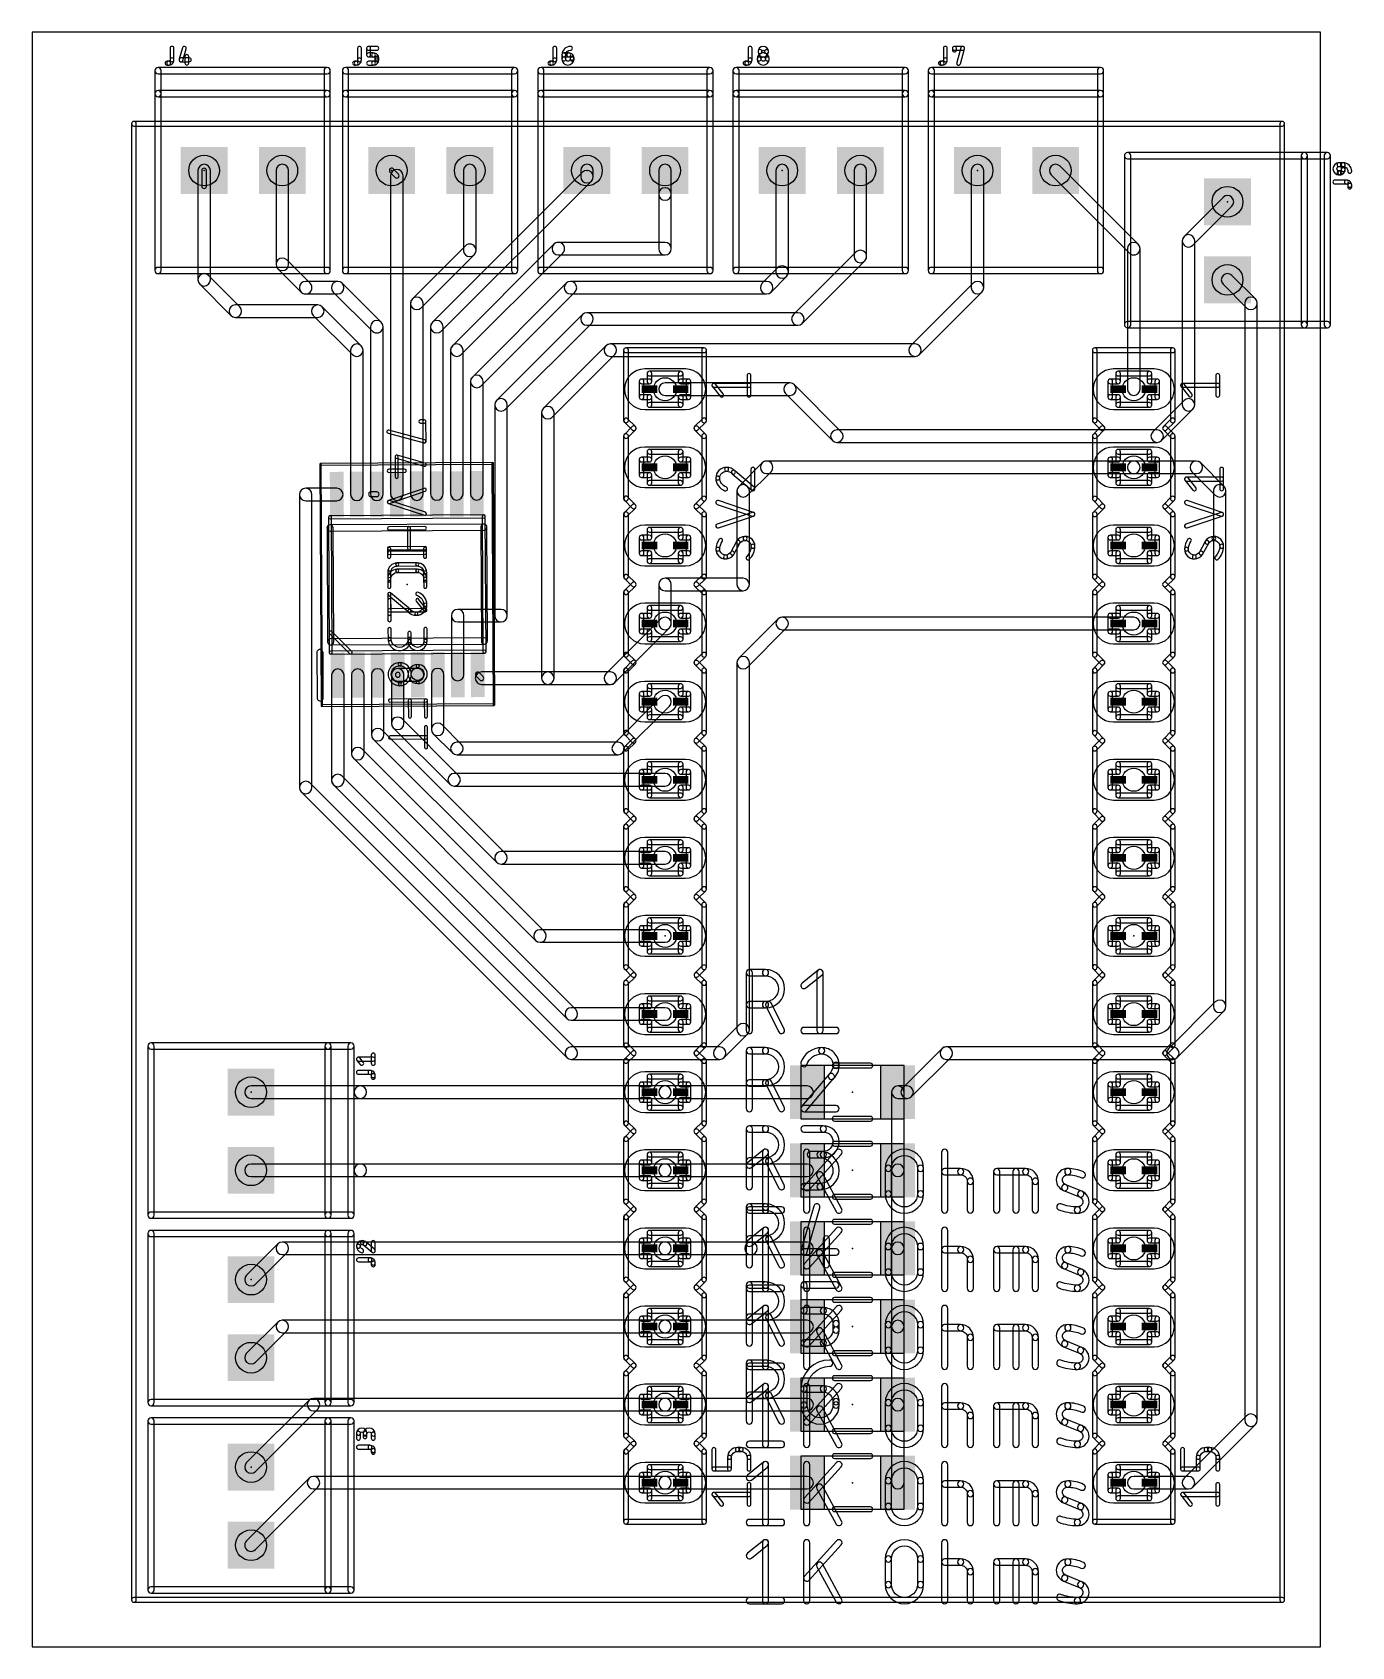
# Model space of a CAD drawing. Extents: x 0.21 to 1.9, y 0.09 to 2.16.
import ezdxf

# ---------------------------------------------------------------- set-up
doc = ezdxf.new("R2010")
doc.units = 0
for name, color, linetype in [('1', 22, 'CONTINUOUS'), ('17', 82, 'CONTINUOUS'), ('20', 30, 'CONTINUOUS'), ('21', 220, 'CONTINUOUS'), ('23', 7, 'CONTINUOUS'), ('25', 220, 'CONTINUOUS'), ('27', 220, 'CONTINUOUS'), ('51', 220, 'CONTINUOUS')]:
    doc.layers.add(name, color=color, linetype=linetype)

# ---------------------------------------------------------------- blocks, each defined once
blk = doc.blocks.new('RECT')
blk.add_solid([(-0.5, -0.5), (0.5, -0.5), (-0.5, 0.5), (0.5, 0.5)])
blk = doc.blocks.new('SQUAREP')
blk.add_solid([(-0.5, -0.5), (0.5, -0.5), (-0.5, 0.5), (0.5, 0.5)])
blk = doc.blocks.new('LONGP100')
blk.add_lwpolyline([(-0.5, -0.5), (0.5, -0.5, 1), (0.5, 0.5), (-0.5, 0.5, 1)], format="xyb", close=True)

msp = doc.modelspace()

# ---------------------------------------------------------------- linework, layer by layer
at = {"layer": '1'}
for points in [[(0.34, 2.037), (1.81, 2.037, 1), (1.81, 2.043), (0.34, 2.043, 1)], [(0.343, 0.15), (0.343, 2.04, 1), (0.337, 2.04), (0.337, 0.15, 1)], [(1.807, 2.04), (1.807, 0.15, 1), (1.813, 0.15), (1.813, 2.04, 1)], [(0.438, 1.84), (0.438, 1.98, 1), (0.422, 1.98), (0.422, 1.84, 1)], [(0.538, 1.86), (0.538, 1.98, 1), (0.522, 1.98), (0.522, 1.86, 1)], [(0.778, 1.877811), (0.778, 1.98, 1), (0.762, 1.98), (0.762, 1.877811, 1)], [(0.928, 1.97222), (0.928, 1.98, 1), (0.912, 1.98), (0.912, 1.97222, 1)], [(1.028, 1.95), (1.028, 1.98, 1), (1.012, 1.98), (1.012, 1.95, 1)], [(1.178, 1.85), (1.178, 1.98, 1), (1.162, 1.98), (1.162, 1.85, 1)], [(1.278, 1.87), (1.278, 1.98, 1), (1.262, 1.98), (1.262, 1.87, 1)], [(1.428, 1.83), (1.428, 1.98, 1), (1.412, 1.98), (1.412, 1.83, 1)], [(1.625657, 1.885657), (1.525657, 1.985657, 1), (1.514343, 1.974343), (1.614343, 1.874343, 1)], [(0.433, 1.96), (0.433, 1.98, 1), (0.427, 1.98), (0.427, 1.96, 1)], [(0.67872, 1.975522), (0.672121, 1.982121, 1), (0.667879, 1.977879), (0.674478, 1.97128, 1)], [(0.684599, 1.565601), (0.684599, 1.973401, 1), (0.668599, 1.973401), (0.668599, 1.565601, 1)], [(0.733437, 1.774343), (0.925657, 1.966563, 1), (0.914343, 1.977877), (0.722123, 1.785657, 1)], [(1.028, 1.88), (1.028, 1.95, 1), (1.012, 1.95), (1.012, 1.88, 1)], [(1.734343, 1.945657), (1.684343, 1.895657, 1), (1.695657, 1.884343), (1.745657, 1.934343, 1)], [(0.707846, 1.804343), (0.775657, 1.872154, 1), (0.764343, 1.883468), (0.696532, 1.815657, 1)], [(0.759027, 1.744343), (0.889027, 1.874343, 1), (0.877713, 1.885657), (0.747713, 1.755657, 1)], [(0.88337, 1.872), (1.02, 1.872, 1), (1.02, 1.888), (0.88337, 1.888, 1)], [(1.628, 1.7), (1.628, 1.88, 1), (1.612, 1.88), (1.612, 1.7, 1)], [(1.682, 1.89), (1.682, 1.68, 1), (1.698, 1.68), (1.698, 1.89, 1)], [(0.565657, 1.835657), (0.535657, 1.865657, 1), (0.524343, 1.854343), (0.554343, 1.824343, 1)], [(1.195657, 1.784343), (1.275657, 1.864343, 1), (1.264343, 1.875657), (1.184343, 1.795657, 1)], [(0.475657, 1.805657), (0.435657, 1.845657, 1), (0.424343, 1.834343), (0.464343, 1.794343, 1)], [(1.155657, 1.824343), (1.175657, 1.844343, 1), (1.164343, 1.855657), (1.144343, 1.835657, 1)], [(1.734343, 1.834343), (1.764343, 1.804343, 1), (1.775657, 1.815657), (1.745657, 1.845657, 1)], [(0.601009, 1.838), (0.56, 1.838, 1), (0.56, 1.822), (0.601009, 1.822, 1)], [(0.656666, 1.785657), (0.606666, 1.835657, 1), (0.595352, 1.824343), (0.645352, 1.774343, 1)], [(0.784617, 1.704343), (0.904617, 1.824343, 1), (0.893303, 1.835657), (0.773303, 1.715657, 1)], [(0.89896, 1.822), (1.15, 1.822, 1), (1.15, 1.838), (0.89896, 1.838, 1)], [(1.345657, 1.744343), (1.425657, 1.824343, 1), (1.414343, 1.835657), (1.334343, 1.755657, 1)], [(0.575419, 1.808), (0.47, 1.808, 1), (0.47, 1.792), (0.575419, 1.792, 1)], [(0.631076, 1.755657), (0.581076, 1.805657, 1), (0.569762, 1.794343), (0.619762, 1.744343, 1)], [(0.710189, 1.565735), (0.710189, 1.81, 1), (0.694189, 1.81), (0.694189, 1.565735, 1)], [(1.762, 1.81), (1.762, 0.38, 1), (1.778, 0.38), (1.778, 1.81, 1)], [(0.659009, 1.565467), (0.659009, 1.78, 1), (0.643009, 1.78), (0.643009, 1.565467, 1)], [(0.73578, 1.565869), (0.73578, 1.78, 1), (0.71978, 1.78), (0.71978, 1.565869, 1)], [(0.815657, 1.674343), (0.925657, 1.784343, 1), (0.914343, 1.795657), (0.804343, 1.685657, 1)], [(0.92, 1.782), (1.19, 1.782, 1), (1.19, 1.798), (0.92, 1.798, 1)], [(0.633419, 1.565333), (0.633419, 1.75, 1), (0.617419, 1.75), (0.617419, 1.565333, 1)], [(0.76137, 1.566003), (0.76137, 1.75, 1), (0.74537, 1.75), (0.74537, 1.566003, 1)], [(0.875657, 1.664343), (0.955657, 1.744343, 1), (0.944343, 1.755657), (0.864343, 1.675657, 1)], [(0.95, 1.742), (1.34, 1.742, 1), (1.34, 1.758), (0.95, 1.758, 1)], [(0.78696, 1.566137), (0.78696, 1.71, 1), (0.77096, 1.71), (0.77096, 1.566137, 1)], [(1.02, 1.692), (1.18, 1.692, 1), (1.18, 1.708), (1.02, 1.708, 1)], [(1.245657, 1.645657), (1.185657, 1.705657, 1), (1.174343, 1.694343), (1.234343, 1.634343, 1)], [(0.818, 1.41), (0.818, 1.68, 1), (0.802, 1.68), (0.802, 1.41, 1)], [(0.878, 1.33), (0.878, 1.67, 1), (0.862, 1.67), (0.862, 1.33, 1)], [(1.684343, 1.685657), (1.644343, 1.645657, 1), (1.655657, 1.634343), (1.695657, 1.674343, 1)], [(1.65, 1.648), (1.24, 1.648, 1), (1.24, 1.632), (1.65, 1.632, 1)], [(1.125657, 1.564343), (1.155657, 1.594343, 1), (1.144343, 1.605657), (1.114343, 1.575657, 1)], [(1.15, 1.592), (1.62, 1.592, 1), (1.62, 1.608), (1.15, 1.608, 1)], [(1.62, 1.592), (1.7, 1.592, 1), (1.7, 1.608), (1.62, 1.608, 1)], [(1.694343, 1.594343), (1.724343, 1.564343, 1), (1.735657, 1.575657), (1.705657, 1.605657, 1)], [(0.599829, 1.573199), (0.56, 1.573199, 1), (0.56, 1.557199), (0.599829, 1.557199, 1)], [(0.568, 1.19), (0.568, 1.565199, 1), (0.552, 1.565199), (0.552, 1.19, 1)], [(1.128, 1.45), (1.128, 1.57, 1), (1.112, 1.57), (1.112, 1.45, 1)], [(1.722, 1.57), (1.722, 0.91, 1), (1.738, 0.91), (1.738, 1.57, 1)], [(0.651009, 1.568467), (0.643429, 1.568467, 1), (0.643429, 1.562467), (0.651009, 1.562467, 1)], [(1.12, 1.458), (1.02, 1.458, 1), (1.02, 1.442), (1.12, 1.442, 1)], [(1.012, 1.45), (1.012, 1.4, 1), (1.028, 1.4), (1.028, 1.45, 1)], [(0.754581, 1.402), (0.81, 1.402, 1), (0.81, 1.418), (0.754581, 1.418, 1)], [(0.762581, 1.334667), (0.762581, 1.41, 1), (0.746581, 1.41), (0.746581, 1.334667, 1)], [(0.955657, 1.324343), (1.025657, 1.394343, 1), (1.014343, 1.405657), (0.944343, 1.335657, 1)], [(1.125657, 1.344343), (1.175657, 1.394343, 1), (1.164343, 1.405657), (1.114343, 1.355657, 1)], [(1.17, 1.392), (1.62, 1.392, 1), (1.62, 1.408), (1.17, 1.408, 1)], [(1.112, 1.35), (1.112, 0.88, 1), (1.128, 0.88), (1.128, 1.35, 1)], [(0.59304, 1.333863), (0.59304, 1.19896, 1), (0.60904, 1.19896), (0.60904, 1.333863, 1)], [(0.61863, 1.333997), (0.61863, 1.23337, 1), (0.63463, 1.23337), (0.63463, 1.333997, 1)], [(0.64422, 1.334131), (0.64422, 1.25778, 1), (0.66022, 1.25778), (0.66022, 1.334131, 1)], [(0.703401, 1.342399), (0.677811, 1.342399, 1), (0.677811, 1.326399), (0.703401, 1.326399, 1)], [(0.669811, 1.334265), (0.669811, 1.272189, 1), (0.685811, 1.272189), (0.685811, 1.334265, 1)], [(0.680811, 1.334265), (0.680811, 1.334399, 1), (0.674811, 1.334399), (0.674811, 1.334265, 1)], [(0.720991, 1.334533), (0.720991, 1.264533, 1), (0.736991, 1.264533), (0.736991, 1.334533, 1)], [(0.784972, 1.322), (0.87, 1.322, 1), (0.87, 1.338), (0.784972, 1.338, 1)], [(0.77805, 1.33268), (0.782851, 1.327879, 1), (0.787094, 1.332121), (0.782293, 1.336923, 1)], [(0.87, 1.322), (0.95, 1.322, 1), (0.95, 1.338), (0.87, 1.338, 1)], [(0.965657, 1.234343), (1.025657, 1.294343, 1), (1.014343, 1.305657), (0.954343, 1.245657, 1)], [(0.646563, 1.252123), (0.804343, 1.094343, 1), (0.815657, 1.105657), (0.657877, 1.263437, 1)], [(0.672154, 1.266533), (0.744343, 1.194343, 1), (0.755657, 1.205657), (0.683467, 1.277846, 1)], [(0.723334, 1.258876), (0.747867, 1.234343, 1), (0.759181, 1.245657), (0.734648, 1.27019, 1)], [(0.620973, 1.227713), (0.854343, 0.994343, 1), (0.865657, 1.005657), (0.632287, 1.239027, 1)], [(0.753524, 1.232), (0.96, 1.232, 1), (0.96, 1.248), (0.753524, 1.248, 1)], [(0.595383, 1.193303), (0.894343, 0.894343, 1), (0.905657, 0.905657), (0.606697, 1.204617, 1)], [(0.75, 1.192), (1.02, 1.192, 1), (1.02, 1.208), (0.75, 1.208, 1)], [(0.905657, 0.855657), (0.565657, 1.195657, 1), (0.554343, 1.184343), (0.894343, 0.844343, 1)], [(0.81, 1.092), (1.02, 1.092, 1), (1.02, 1.108), (0.81, 1.108, 1)], [(0.86, 0.992), (1.02, 0.992, 1), (1.02, 1.008), (0.86, 1.008, 1)], [(1.724343, 0.915657), (1.664343, 0.855657, 1), (1.675657, 0.844343), (1.735657, 0.904343, 1)], [(0.9, 0.892), (1.02, 0.892, 1), (1.02, 0.908), (0.9, 0.908, 1)], [(1.114343, 0.885657), (1.084343, 0.855657, 1), (1.095657, 0.844343), (1.125657, 0.874343, 1)], [(1.09, 0.858), (0.9, 0.858, 1), (0.9, 0.842), (1.09, 0.842, 1)], [(1.374343, 0.855657), (1.324343, 0.805657, 1), (1.335657, 0.794343), (1.385657, 0.844343, 1)], [(1.67, 0.858), (1.38, 0.858, 1), (1.38, 0.842), (1.67, 0.842, 1)], [(0.63, 0.808), (0.49, 0.808, 1), (0.49, 0.792), (0.63, 0.792, 1)], [(1.02, 0.808), (0.63, 0.808, 1), (0.63, 0.792), (1.02, 0.792, 1)], [(1.02, 0.792), (1.202, 0.792, 1), (1.202, 0.808), (1.02, 0.808, 1)], [(1.31, 0.8), (1.31, 0.7, 1), (1.326, 0.7), (1.326, 0.8, 1)], [(1.33, 0.808), (1.318, 0.808, 1), (1.318, 0.792), (1.33, 0.792, 1)], [(0.63, 0.708), (0.49, 0.708, 1), (0.49, 0.692), (0.63, 0.692, 1)], [(1.02, 0.708), (0.63, 0.708, 1), (0.63, 0.692), (1.02, 0.692, 1)], [(1.02, 0.692), (1.202, 0.692, 1), (1.202, 0.708), (1.02, 0.708, 1)], [(1.31, 0.7), (1.31, 0.6, 1), (1.326, 0.6), (1.326, 0.7, 1)], [(0.524343, 0.605657), (0.484343, 0.565657, 1), (0.495657, 0.554343), (0.535657, 0.594343, 1)], [(1.02, 0.608), (0.53, 0.608, 1), (0.53, 0.592), (1.02, 0.592, 1)], [(1.13, 0.608), (1.02, 0.608, 1), (1.02, 0.592), (1.13, 0.592, 1)], [(1.13, 0.592), (1.202, 0.592, 1), (1.202, 0.608), (1.13, 0.608, 1)], [(1.31, 0.6), (1.31, 0.5, 1), (1.326, 0.5), (1.326, 0.6, 1)], [(0.524343, 0.505657), (0.484343, 0.465657, 1), (0.495657, 0.454343), (0.535657, 0.494343, 1)], [(1.02, 0.508), (0.53, 0.508, 1), (0.53, 0.492), (1.02, 0.492, 1)], [(1.202, 0.508), (1.02, 0.508, 1), (1.02, 0.492), (1.202, 0.492, 1)], [(1.31, 0.5), (1.31, 0.4, 1), (1.326, 0.4), (1.326, 0.5, 1)], [(0.564343, 0.405657), (0.484343, 0.325657, 1), (0.495657, 0.314343), (0.575657, 0.394343, 1)], [(1.02, 0.408), (0.57, 0.408, 1), (0.57, 0.392), (1.02, 0.392, 1)], [(1.202, 0.408), (1.02, 0.408, 1), (1.02, 0.392), (1.202, 0.392, 1)], [(1.31, 0.4), (1.31, 0.3, 1), (1.326, 0.3), (1.326, 0.4, 1)], [(1.764343, 0.385657), (1.684343, 0.305657, 1), (1.695657, 0.294343), (1.775657, 0.374343, 1)], [(0.495657, 0.214343), (0.575657, 0.294343, 1), (0.564343, 0.305657), (0.484343, 0.225657, 1)], [(0.57, 0.292), (1.02, 0.292, 1), (1.02, 0.308), (0.57, 0.308, 1)], [(1.02, 0.292), (1.202, 0.292, 1), (1.202, 0.308), (1.02, 0.308, 1)], [(1.69, 0.308), (1.62, 0.308, 1), (1.62, 0.292), (1.69, 0.292, 1)], [(1.81, 0.153), (0.34, 0.153, 1), (0.34, 0.147), (1.81, 0.147, 1)]]:
    msp.add_lwpolyline(points, format="xyb", close=True, dxfattribs=at)
at = {"layer": '20'}
for p, q in [((1.859213, 2.157008), (0.21, 2.157008)), ((0.21, 2.157008), (0.21, 0.09)), ((1.859213, 0.09), (1.859213, 2.157008)), ((0.21, 0.09), (1.859213, 0.09))]:
    msp.add_line(p, q, dxfattribs=at)
for centre, radius in [((0.43, 1.98), 0.019685), ((0.53, 1.98), 0.019685), ((0.67, 1.98), 0.019685), ((0.77, 1.98), 0.019685), ((0.92, 1.98), 0.019685), ((1.02, 1.98), 0.019685), ((1.17, 1.98), 0.019685), ((1.27, 1.98), 0.019685), ((1.42, 1.98), 0.019685), ((1.52, 1.98), 0.019685), ((1.74, 1.94), 0.019685), ((1.74, 1.84), 0.019685), ((1.02, 1.7), 0.014764), ((1.62, 1.7), 0.014764), ((1.02, 1.6), 0.014764), ((1.62, 1.6), 0.014764), ((1.02, 1.5), 0.014764), ((1.62, 1.5), 0.014764), ((1.02, 1.4), 0.014764), ((1.62, 1.4), 0.014764), ((1.02, 1.3), 0.014764), ((1.62, 1.3), 0.014764), ((1.02, 1.2), 0.014764), ((1.62, 1.2), 0.014764), ((1.02, 1.1), 0.014764), ((1.62, 1.1), 0.014764), ((1.02, 1), 0.014764), ((1.62, 1), 0.014764), ((1.02, 0.9), 0.014764), ((1.62, 0.9), 0.014764), ((0.49, 0.8), 0.019685), ((1.02, 0.8), 0.014764), ((1.62, 0.8), 0.014764), ((0.49, 0.7), 0.019685), ((1.02, 0.7), 0.014764), ((1.62, 0.7), 0.014764), ((1.02, 0.6), 0.014764), ((1.62, 0.6), 0.014764), ((0.49, 0.56), 0.019685), ((1.02, 0.5), 0.014764), ((1.62, 0.5), 0.014764), ((0.49, 0.46), 0.019685), ((1.02, 0.4), 0.014764), ((1.62, 0.4), 0.014764), ((0.49, 0.32), 0.019685), ((1.02, 0.3), 0.014764), ((1.62, 0.3), 0.014764), ((0.49, 0.22), 0.019685)]:
    msp.add_circle(centre, radius, dxfattribs=at)
at = {"layer": '21'}
for points in [[(0.370945, 2.103953), (0.58748, 2.103953, 1), (0.58748, 2.111953), (0.370945, 2.111953, 1)], [(0.374945, 2.078425), (0.374945, 2.107953, 1), (0.366945, 2.107953), (0.366945, 2.078425, 1)], [(0.58348, 2.107953), (0.58348, 2.078425, 1), (0.59148, 2.078425), (0.59148, 2.107953, 1)], [(0.610945, 2.103953), (0.82748, 2.103953, 1), (0.82748, 2.111953), (0.610945, 2.111953, 1)], [(0.614945, 2.078425), (0.614945, 2.107953, 1), (0.606945, 2.107953), (0.606945, 2.078425, 1)], [(0.82348, 2.107953), (0.82348, 2.078425, 1), (0.83148, 2.078425), (0.83148, 2.107953, 1)], [(0.860945, 2.103953), (1.07748, 2.103953, 1), (1.07748, 2.111953), (0.860945, 2.111953, 1)], [(0.864945, 2.078425), (0.864945, 2.107953, 1), (0.856945, 2.107953), (0.856945, 2.078425, 1)], [(1.07348, 2.107953), (1.07348, 2.078425, 1), (1.08148, 2.078425), (1.08148, 2.107953, 1)], [(1.110945, 2.103953), (1.32748, 2.103953, 1), (1.32748, 2.111953), (1.110945, 2.111953, 1)], [(1.114945, 2.078425), (1.114945, 2.107953, 1), (1.106945, 2.107953), (1.106945, 2.078425, 1)], [(1.32348, 2.107953), (1.32348, 2.078425, 1), (1.33148, 2.078425), (1.33148, 2.107953, 1)], [(1.360945, 2.103953), (1.57748, 2.103953, 1), (1.57748, 2.111953), (1.360945, 2.111953, 1)], [(1.364945, 2.078425), (1.364945, 2.107953, 1), (1.356945, 2.107953), (1.356945, 2.078425, 1)], [(1.57348, 2.107953), (1.57348, 2.078425, 1), (1.58148, 2.078425), (1.58148, 2.107953, 1)], [(0.374945, 1.852047), (0.374945, 2.078425, 1), (0.366945, 2.078425), (0.366945, 1.852047, 1)], [(0.370945, 2.074425), (0.58748, 2.074425, 1), (0.58748, 2.082425), (0.370945, 2.082425, 1)], [(0.58348, 2.078425), (0.58348, 1.852047, 1), (0.59148, 1.852047), (0.59148, 2.078425, 1)], [(0.614945, 1.852047), (0.614945, 2.078425, 1), (0.606945, 2.078425), (0.606945, 1.852047, 1)], [(0.610945, 2.074425), (0.82748, 2.074425, 1), (0.82748, 2.082425), (0.610945, 2.082425, 1)], [(0.82348, 2.078425), (0.82348, 1.852047, 1), (0.83148, 1.852047), (0.83148, 2.078425, 1)], [(0.864945, 1.852047), (0.864945, 2.078425, 1), (0.856945, 2.078425), (0.856945, 1.852047, 1)], [(0.860945, 2.074425), (1.07748, 2.074425, 1), (1.07748, 2.082425), (0.860945, 2.082425, 1)], [(1.07348, 2.078425), (1.07348, 1.852047, 1), (1.08148, 1.852047), (1.08148, 2.078425, 1)], [(1.114945, 1.852047), (1.114945, 2.078425, 1), (1.106945, 2.078425), (1.106945, 1.852047, 1)], [(1.110945, 2.074425), (1.32748, 2.074425, 1), (1.32748, 2.082425), (1.110945, 2.082425, 1)], [(1.32348, 2.078425), (1.32348, 1.852047, 1), (1.33148, 1.852047), (1.33148, 2.078425, 1)], [(1.364945, 1.852047), (1.364945, 2.078425, 1), (1.356945, 2.078425), (1.356945, 1.852047, 1)], [(1.360945, 2.074425), (1.57748, 2.074425, 1), (1.57748, 2.082425), (1.360945, 2.082425, 1)], [(1.57348, 2.078425), (1.57348, 1.852047, 1), (1.58148, 1.852047), (1.58148, 2.078425, 1)], [(1.616047, 1.78252), (1.616047, 1.999055, 1), (1.608047, 1.999055), (1.608047, 1.78252, 1)], [(1.612047, 1.995055), (1.838425, 1.995055, 1), (1.838425, 2.003055), (1.612047, 2.003055, 1)], [(1.838425, 1.995055), (1.867953, 1.995055, 1), (1.867953, 2.003055), (1.838425, 2.003055, 1)], [(1.834425, 1.999055), (1.834425, 1.78252, 1), (1.842425, 1.78252), (1.842425, 1.999055, 1)], [(1.863953, 1.999055), (1.863953, 1.78252, 1), (1.871953, 1.78252), (1.871953, 1.999055, 1)], [(0.58748, 1.856047), (0.370945, 1.856047, 1), (0.370945, 1.848047), (0.58748, 1.848047, 1)], [(0.82748, 1.856047), (0.610945, 1.856047, 1), (0.610945, 1.848047), (0.82748, 1.848047, 1)], [(1.07748, 1.856047), (0.860945, 1.856047, 1), (0.860945, 1.848047), (1.07748, 1.848047, 1)], [(1.32748, 1.856047), (1.110945, 1.856047, 1), (1.110945, 1.848047), (1.32748, 1.848047, 1)], [(1.57748, 1.856047), (1.360945, 1.856047, 1), (1.360945, 1.848047), (1.57748, 1.848047, 1)], [(1.838425, 1.78652), (1.612047, 1.78652, 1), (1.612047, 1.77852), (1.838425, 1.77852, 1)], [(1.867953, 1.78652), (1.838425, 1.78652, 1), (1.838425, 1.77852), (1.867953, 1.77852, 1)], [(1.07, 1.753), (0.97, 1.753, 1), (0.97, 1.747), (1.07, 1.747, 1)], [(0.967, 1.75), (0.967, 1.66, 1), (0.973, 1.66), (0.973, 1.75, 1)], [(1.073, 1.66), (1.073, 1.75, 1), (1.067, 1.75), (1.067, 1.66, 1)], [(1.67, 1.753), (1.57, 1.753, 1), (1.57, 1.747), (1.67, 1.747, 1)], [(1.567, 1.75), (1.567, 1.66, 1), (1.573, 1.66), (1.573, 1.75, 1)], [(1.673, 1.66), (1.673, 1.75, 1), (1.667, 1.75), (1.667, 1.66, 1)], [(1.13, 1.6925), (1.13, 1.7175, 1), (1.125, 1.7175), (1.125, 1.6925, 1)], [(1.73, 1.6925), (1.73, 1.7175, 1), (1.725, 1.7175), (1.725, 1.6925, 1)], [(1.094452, 1.694062), (1.084452, 1.706562, 1), (1.080548, 1.703438), (1.090548, 1.690938, 1)], [(1.0825, 1.7025), (1.1275, 1.7025, 1), (1.1275, 1.7075), (1.0825, 1.7075, 1)], [(1.694452, 1.694062), (1.684452, 1.706562, 1), (1.680548, 1.703438), (1.690548, 1.690938, 1)], [(1.6825, 1.7025), (1.7275, 1.7025, 1), (1.7275, 1.7075), (1.6825, 1.7075, 1)], [(0.967879, 1.657879), (0.977879, 1.647879, 1), (0.982121, 1.652121), (0.972121, 1.662121, 1)], [(1.062121, 1.647879), (1.072121, 1.657879, 1), (1.067879, 1.662121), (1.057879, 1.652121, 1)], [(1.567879, 1.657879), (1.577879, 1.647879, 1), (1.582121, 1.652121), (1.572121, 1.662121, 1)], [(1.662121, 1.647879), (1.672121, 1.657879, 1), (1.667879, 1.662121), (1.657879, 1.652121, 1)], [(0.977879, 1.652121), (0.967879, 1.642121, 1), (0.972121, 1.637879), (0.982121, 1.647879, 1)], [(0.967, 1.64), (0.967, 1.56, 1), (0.973, 1.56), (0.973, 1.64, 1)], [(1.072121, 1.642121), (1.062121, 1.652121, 1), (1.057879, 1.647879), (1.067879, 1.637879, 1)], [(1.073, 1.56), (1.073, 1.64, 1), (1.067, 1.64), (1.067, 1.56, 1)], [(1.577879, 1.652121), (1.567879, 1.642121, 1), (1.572121, 1.637879), (1.582121, 1.647879, 1)], [(1.567, 1.64), (1.567, 1.56, 1), (1.573, 1.56), (1.573, 1.64, 1)], [(1.672121, 1.642121), (1.662121, 1.652121, 1), (1.657879, 1.647879), (1.667879, 1.637879, 1)], [(1.673, 1.56), (1.673, 1.64, 1), (1.667, 1.64), (1.667, 1.56, 1)], [(0.967879, 1.557879), (0.977879, 1.547879, 1), (0.982121, 1.552121), (0.972121, 1.562121, 1)], [(0.977879, 1.552121), (0.967879, 1.542121, 1), (0.972121, 1.537879), (0.982121, 1.547879, 1)], [(1.062121, 1.547879), (1.072121, 1.557879, 1), (1.067879, 1.562121), (1.057879, 1.552121, 1)], [(1.072121, 1.542121), (1.062121, 1.552121, 1), (1.057879, 1.547879), (1.067879, 1.537879, 1)], [(1.567879, 1.557879), (1.577879, 1.547879, 1), (1.582121, 1.552121), (1.572121, 1.562121, 1)], [(1.577879, 1.552121), (1.567879, 1.542121, 1), (1.572121, 1.537879), (1.582121, 1.547879, 1)], [(1.662121, 1.547879), (1.672121, 1.557879, 1), (1.667879, 1.562121), (1.657879, 1.552121, 1)], [(1.672121, 1.542121), (1.662121, 1.552121, 1), (1.657879, 1.547879), (1.667879, 1.537879, 1)], [(0.967, 1.54), (0.967, 1.46, 1), (0.973, 1.46), (0.973, 1.54, 1)], [(1.073, 1.46), (1.073, 1.54, 1), (1.067, 1.54), (1.067, 1.46, 1)], [(1.567, 1.54), (1.567, 1.46, 1), (1.573, 1.46), (1.573, 1.54, 1)], [(1.673, 1.46), (1.673, 1.54, 1), (1.667, 1.54), (1.667, 1.46, 1)], [(0.591215, 1.518381), (0.788063, 1.519412, 1), (0.788022, 1.527286), (0.591174, 1.526255, 1)], [(0.595894, 1.376672), (0.595132, 1.522339, 1), (0.587258, 1.522298), (0.58802, 1.37663, 1)], [(0.784105, 1.523328), (0.784868, 1.377661, 1), (0.792742, 1.377702), (0.791979, 1.52337, 1)], [(0.967879, 1.457879), (0.977879, 1.447879, 1), (0.982121, 1.452121), (0.972121, 1.462121, 1)], [(0.977879, 1.452121), (0.967879, 1.442121, 1), (0.972121, 1.437879), (0.982121, 1.447879, 1)], [(1.062121, 1.447879), (1.072121, 1.457879, 1), (1.067879, 1.462121), (1.057879, 1.452121, 1)], [(1.072121, 1.442121), (1.062121, 1.452121, 1), (1.057879, 1.447879), (1.067879, 1.437879, 1)], [(1.567879, 1.457879), (1.577879, 1.447879, 1), (1.582121, 1.452121), (1.572121, 1.462121, 1)], [(1.577879, 1.452121), (1.567879, 1.442121, 1), (1.572121, 1.437879), (1.582121, 1.447879, 1)], [(1.662121, 1.447879), (1.672121, 1.457879, 1), (1.667879, 1.462121), (1.657879, 1.452121, 1)], [(1.672121, 1.442121), (1.662121, 1.452121, 1), (1.657879, 1.447879), (1.667879, 1.437879, 1)], [(0.967, 1.44), (0.967, 1.36, 1), (0.973, 1.36), (0.973, 1.44, 1)], [(1.073, 1.36), (1.073, 1.44, 1), (1.067, 1.44), (1.067, 1.36, 1)], [(1.567, 1.44), (1.567, 1.36, 1), (1.573, 1.36), (1.573, 1.44, 1)], [(1.673, 1.36), (1.673, 1.44, 1), (1.667, 1.44), (1.667, 1.36, 1)], [(0.582491, 1.30475), (0.582187, 1.36282, 1), (0.574313, 1.362779), (0.574617, 1.304709, 1)], [(0.788785, 1.381619), (0.591937, 1.380588, 1), (0.591978, 1.372714), (0.788826, 1.373745, 1)], [(0.967879, 1.357879), (0.977879, 1.347879, 1), (0.982121, 1.352121), (0.972121, 1.362121, 1)], [(0.977879, 1.352121), (0.967879, 1.342121, 1), (0.972121, 1.337879), (0.982121, 1.347879, 1)], [(1.062121, 1.347879), (1.072121, 1.357879, 1), (1.067879, 1.362121), (1.057879, 1.352121, 1)], [(1.072121, 1.342121), (1.062121, 1.352121, 1), (1.057879, 1.347879), (1.067879, 1.337879, 1)], [(1.567879, 1.357879), (1.577879, 1.347879, 1), (1.582121, 1.352121), (1.572121, 1.362121, 1)], [(1.577879, 1.352121), (1.567879, 1.342121, 1), (1.572121, 1.337879), (1.582121, 1.347879, 1)], [(1.662121, 1.347879), (1.672121, 1.357879, 1), (1.667879, 1.362121), (1.657879, 1.352121, 1)], [(1.672121, 1.342121), (1.662121, 1.352121, 1), (1.657879, 1.347879), (1.667879, 1.337879, 1)], [(0.967, 1.34), (0.967, 1.26, 1), (0.973, 1.26), (0.973, 1.34, 1)], [(1.073, 1.26), (1.073, 1.34, 1), (1.067, 1.34), (1.067, 1.26, 1)], [(1.567, 1.34), (1.567, 1.26, 1), (1.573, 1.26), (1.573, 1.34, 1)], [(1.673, 1.26), (1.673, 1.34, 1), (1.667, 1.34), (1.667, 1.26, 1)], [(0.967879, 1.257879), (0.977879, 1.247879, 1), (0.982121, 1.252121), (0.972121, 1.262121, 1)], [(1.062121, 1.247879), (1.072121, 1.257879, 1), (1.067879, 1.262121), (1.057879, 1.252121, 1)], [(1.567879, 1.257879), (1.577879, 1.247879, 1), (1.582121, 1.252121), (1.572121, 1.262121, 1)], [(1.662121, 1.247879), (1.672121, 1.257879, 1), (1.667879, 1.262121), (1.657879, 1.252121, 1)], [(0.977879, 1.252121), (0.967879, 1.242121, 1), (0.972121, 1.237879), (0.982121, 1.247879, 1)], [(0.967, 1.24), (0.967, 1.16, 1), (0.973, 1.16), (0.973, 1.24, 1)], [(1.072121, 1.242121), (1.062121, 1.252121, 1), (1.057879, 1.247879), (1.067879, 1.237879, 1)], [(1.073, 1.16), (1.073, 1.24, 1), (1.067, 1.24), (1.067, 1.16, 1)], [(1.577879, 1.252121), (1.567879, 1.242121, 1), (1.572121, 1.237879), (1.582121, 1.247879, 1)], [(1.567, 1.24), (1.567, 1.16, 1), (1.573, 1.16), (1.573, 1.24, 1)], [(1.672121, 1.242121), (1.662121, 1.252121, 1), (1.657879, 1.247879), (1.667879, 1.237879, 1)], [(1.673, 1.16), (1.673, 1.24, 1), (1.667, 1.24), (1.667, 1.16, 1)], [(0.967879, 1.157879), (0.977879, 1.147879, 1), (0.982121, 1.152121), (0.972121, 1.162121, 1)], [(1.062121, 1.147879), (1.072121, 1.157879, 1), (1.067879, 1.162121), (1.057879, 1.152121, 1)], [(1.567879, 1.157879), (1.577879, 1.147879, 1), (1.582121, 1.152121), (1.572121, 1.162121, 1)], [(1.662121, 1.147879), (1.672121, 1.157879, 1), (1.667879, 1.162121), (1.657879, 1.152121, 1)], [(0.977879, 1.152121), (0.967879, 1.142121, 1), (0.972121, 1.137879), (0.982121, 1.147879, 1)], [(0.967, 1.14), (0.967, 1.06, 1), (0.973, 1.06), (0.973, 1.14, 1)], [(1.072121, 1.142121), (1.062121, 1.152121, 1), (1.057879, 1.147879), (1.067879, 1.137879, 1)], [(1.073, 1.06), (1.073, 1.14, 1), (1.067, 1.14), (1.067, 1.06, 1)], [(1.577879, 1.152121), (1.567879, 1.142121, 1), (1.572121, 1.137879), (1.582121, 1.147879, 1)], [(1.567, 1.14), (1.567, 1.06, 1), (1.573, 1.06), (1.573, 1.14, 1)], [(1.672121, 1.142121), (1.662121, 1.152121, 1), (1.657879, 1.147879), (1.667879, 1.137879, 1)], [(1.673, 1.06), (1.673, 1.14, 1), (1.667, 1.14), (1.667, 1.06, 1)], [(0.967879, 1.057879), (0.977879, 1.047879, 1), (0.982121, 1.052121), (0.972121, 1.062121, 1)], [(1.062121, 1.047879), (1.072121, 1.057879, 1), (1.067879, 1.062121), (1.057879, 1.052121, 1)], [(1.567879, 1.057879), (1.577879, 1.047879, 1), (1.582121, 1.052121), (1.572121, 1.062121, 1)], [(1.662121, 1.047879), (1.672121, 1.057879, 1), (1.667879, 1.062121), (1.657879, 1.052121, 1)], [(0.977879, 1.052121), (0.967879, 1.042121, 1), (0.972121, 1.037879), (0.982121, 1.047879, 1)], [(0.967, 1.04), (0.967, 0.96, 1), (0.973, 0.96), (0.973, 1.04, 1)], [(1.072121, 1.042121), (1.062121, 1.052121, 1), (1.057879, 1.047879), (1.067879, 1.037879, 1)], [(1.073, 0.96), (1.073, 1.04, 1), (1.067, 1.04), (1.067, 0.96, 1)], [(1.577879, 1.052121), (1.567879, 1.042121, 1), (1.572121, 1.037879), (1.582121, 1.047879, 1)], [(1.567, 1.04), (1.567, 0.96, 1), (1.573, 0.96), (1.573, 1.04, 1)], [(1.672121, 1.042121), (1.662121, 1.052121, 1), (1.657879, 1.047879), (1.667879, 1.037879, 1)], [(1.673, 0.96), (1.673, 1.04, 1), (1.667, 1.04), (1.667, 0.96, 1)], [(0.967879, 0.957879), (0.977879, 0.947879, 1), (0.982121, 0.952121), (0.972121, 0.962121, 1)], [(0.977879, 0.952121), (0.967879, 0.942121, 1), (0.972121, 0.937879), (0.982121, 0.947879, 1)], [(1.062121, 0.947879), (1.072121, 0.957879, 1), (1.067879, 0.962121), (1.057879, 0.952121, 1)], [(1.072121, 0.942121), (1.062121, 0.952121, 1), (1.057879, 0.947879), (1.067879, 0.937879, 1)], [(1.567879, 0.957879), (1.577879, 0.947879, 1), (1.582121, 0.952121), (1.572121, 0.962121, 1)], [(1.577879, 0.952121), (1.567879, 0.942121, 1), (1.572121, 0.937879), (1.582121, 0.947879, 1)], [(1.662121, 0.947879), (1.672121, 0.957879, 1), (1.667879, 0.962121), (1.657879, 0.952121, 1)], [(1.672121, 0.942121), (1.662121, 0.952121, 1), (1.657879, 0.947879), (1.667879, 0.937879, 1)], [(0.967, 0.94), (0.967, 0.86, 1), (0.973, 0.86), (0.973, 0.94, 1)], [(1.073, 0.86), (1.073, 0.94, 1), (1.067, 0.94), (1.067, 0.86, 1)], [(1.567, 0.94), (1.567, 0.86, 1), (1.573, 0.86), (1.573, 0.94, 1)], [(1.673, 0.86), (1.673, 0.94, 1), (1.667, 0.94), (1.667, 0.86, 1)], [(0.366047, 0.64252), (0.366047, 0.859055, 1), (0.358047, 0.859055), (0.358047, 0.64252, 1)], [(0.362047, 0.855055), (0.588425, 0.855055, 1), (0.588425, 0.863055), (0.362047, 0.863055, 1)], [(0.588425, 0.855055), (0.617953, 0.855055, 1), (0.617953, 0.863055), (0.588425, 0.863055, 1)], [(0.584425, 0.859055), (0.584425, 0.64252, 1), (0.592425, 0.64252), (0.592425, 0.859055, 1)], [(0.613953, 0.859055), (0.613953, 0.64252, 1), (0.621953, 0.64252), (0.621953, 0.859055, 1)], [(0.967879, 0.857879), (0.977879, 0.847879, 1), (0.982121, 0.852121), (0.972121, 0.862121, 1)], [(0.977879, 0.852121), (0.967879, 0.842121, 1), (0.972121, 0.837879), (0.982121, 0.847879, 1)], [(1.062121, 0.847879), (1.072121, 0.857879, 1), (1.067879, 0.862121), (1.057879, 0.852121, 1)], [(1.072121, 0.842121), (1.062121, 0.852121, 1), (1.057879, 0.847879), (1.067879, 0.837879, 1)], [(1.567879, 0.857879), (1.577879, 0.847879, 1), (1.582121, 0.852121), (1.572121, 0.862121, 1)], [(1.577879, 0.852121), (1.567879, 0.842121, 1), (1.572121, 0.837879), (1.582121, 0.847879, 1)], [(1.662121, 0.847879), (1.672121, 0.857879, 1), (1.667879, 0.862121), (1.657879, 0.852121, 1)], [(1.672121, 0.842121), (1.662121, 0.852121, 1), (1.657879, 0.847879), (1.667879, 0.837879, 1)], [(0.967, 0.84), (0.967, 0.76, 1), (0.973, 0.76), (0.973, 0.84, 1)], [(1.073, 0.76), (1.073, 0.84, 1), (1.067, 0.84), (1.067, 0.76, 1)], [(1.283, 0.837), (1.237, 0.837, 1), (1.237, 0.831), (1.283, 0.831, 1)], [(1.567, 0.84), (1.567, 0.76, 1), (1.573, 0.76), (1.573, 0.84, 1)], [(1.673, 0.76), (1.673, 0.84, 1), (1.667, 0.84), (1.667, 0.76, 1)], [(1.237, 0.763), (1.283, 0.763, 1), (1.283, 0.769), (1.237, 0.769, 1)], [(0.967879, 0.757879), (0.977879, 0.747879, 1), (0.982121, 0.752121), (0.972121, 0.762121, 1)], [(0.977879, 0.752121), (0.967879, 0.742121, 1), (0.972121, 0.737879), (0.982121, 0.747879, 1)], [(1.062121, 0.747879), (1.072121, 0.757879, 1), (1.067879, 0.762121), (1.057879, 0.752121, 1)], [(1.072121, 0.742121), (1.062121, 0.752121, 1), (1.057879, 0.747879), (1.067879, 0.737879, 1)], [(1.567879, 0.757879), (1.577879, 0.747879, 1), (1.582121, 0.752121), (1.572121, 0.762121, 1)], [(1.577879, 0.752121), (1.567879, 0.742121, 1), (1.572121, 0.737879), (1.582121, 0.747879, 1)], [(1.662121, 0.747879), (1.672121, 0.757879, 1), (1.667879, 0.762121), (1.657879, 0.752121, 1)], [(1.672121, 0.742121), (1.662121, 0.752121, 1), (1.657879, 0.747879), (1.667879, 0.737879, 1)], [(0.967, 0.74), (0.967, 0.66, 1), (0.973, 0.66), (0.973, 0.74, 1)], [(1.073, 0.66), (1.073, 0.74, 1), (1.067, 0.74), (1.067, 0.66, 1)], [(1.283, 0.737), (1.237, 0.737, 1), (1.237, 0.731), (1.283, 0.731, 1)], [(1.567, 0.74), (1.567, 0.66, 1), (1.573, 0.66), (1.573, 0.74, 1)], [(1.673, 0.66), (1.673, 0.74, 1), (1.667, 0.74), (1.667, 0.66, 1)], [(0.967879, 0.657879), (0.977879, 0.647879, 1), (0.982121, 0.652121), (0.972121, 0.662121, 1)], [(1.062121, 0.647879), (1.072121, 0.657879, 1), (1.067879, 0.662121), (1.057879, 0.652121, 1)], [(1.237, 0.663), (1.283, 0.663, 1), (1.283, 0.669), (1.237, 0.669, 1)], [(1.567879, 0.657879), (1.577879, 0.647879, 1), (1.582121, 0.652121), (1.572121, 0.662121, 1)], [(1.662121, 0.647879), (1.672121, 0.657879, 1), (1.667879, 0.662121), (1.657879, 0.652121, 1)], [(0.588425, 0.64652), (0.362047, 0.64652, 1), (0.362047, 0.63852), (0.588425, 0.63852, 1)], [(0.617953, 0.64652), (0.588425, 0.64652, 1), (0.588425, 0.63852), (0.617953, 0.63852, 1)], [(0.977879, 0.652121), (0.967879, 0.642121, 1), (0.972121, 0.637879), (0.982121, 0.647879, 1)], [(0.967, 0.64), (0.967, 0.56, 1), (0.973, 0.56), (0.973, 0.64, 1)], [(1.072121, 0.642121), (1.062121, 0.652121, 1), (1.057879, 0.647879), (1.067879, 0.637879, 1)], [(1.073, 0.56), (1.073, 0.64, 1), (1.067, 0.64), (1.067, 0.56, 1)], [(1.577879, 0.652121), (1.567879, 0.642121, 1), (1.572121, 0.637879), (1.582121, 0.647879, 1)], [(1.567, 0.64), (1.567, 0.56, 1), (1.573, 0.56), (1.573, 0.64, 1)], [(1.672121, 0.642121), (1.662121, 0.652121, 1), (1.657879, 0.647879), (1.667879, 0.637879, 1)], [(1.673, 0.56), (1.673, 0.64, 1), (1.667, 0.64), (1.667, 0.56, 1)], [(0.366047, 0.40252), (0.366047, 0.619055, 1), (0.358047, 0.619055), (0.358047, 0.40252, 1)], [(0.362047, 0.615055), (0.588425, 0.615055, 1), (0.588425, 0.623055), (0.362047, 0.623055, 1)], [(0.588425, 0.615055), (0.617953, 0.615055, 1), (0.617953, 0.623055), (0.588425, 0.623055, 1)], [(0.584425, 0.619055), (0.584425, 0.40252, 1), (0.592425, 0.40252), (0.592425, 0.619055, 1)], [(0.613953, 0.619055), (0.613953, 0.40252, 1), (0.621953, 0.40252), (0.621953, 0.619055, 1)], [(1.283, 0.637), (1.237, 0.637, 1), (1.237, 0.631), (1.283, 0.631, 1)], [(0.967879, 0.557879), (0.977879, 0.547879, 1), (0.982121, 0.552121), (0.972121, 0.562121, 1)], [(1.062121, 0.547879), (1.072121, 0.557879, 1), (1.067879, 0.562121), (1.057879, 0.552121, 1)], [(1.237, 0.563), (1.283, 0.563, 1), (1.283, 0.569), (1.237, 0.569, 1)], [(1.567879, 0.557879), (1.577879, 0.547879, 1), (1.582121, 0.552121), (1.572121, 0.562121, 1)], [(1.662121, 0.547879), (1.672121, 0.557879, 1), (1.667879, 0.562121), (1.657879, 0.552121, 1)], [(0.977879, 0.552121), (0.967879, 0.542121, 1), (0.972121, 0.537879), (0.982121, 0.547879, 1)], [(0.967, 0.54), (0.967, 0.46, 1), (0.973, 0.46), (0.973, 0.54, 1)], [(1.072121, 0.542121), (1.062121, 0.552121, 1), (1.057879, 0.547879), (1.067879, 0.537879, 1)], [(1.073, 0.46), (1.073, 0.54, 1), (1.067, 0.54), (1.067, 0.46, 1)], [(1.577879, 0.552121), (1.567879, 0.542121, 1), (1.572121, 0.537879), (1.582121, 0.547879, 1)], [(1.567, 0.54), (1.567, 0.46, 1), (1.573, 0.46), (1.573, 0.54, 1)], [(1.672121, 0.542121), (1.662121, 0.552121, 1), (1.657879, 0.547879), (1.667879, 0.537879, 1)], [(1.673, 0.46), (1.673, 0.54, 1), (1.667, 0.54), (1.667, 0.46, 1)], [(1.283, 0.537), (1.237, 0.537, 1), (1.237, 0.531), (1.283, 0.531, 1)], [(0.967879, 0.457879), (0.977879, 0.447879, 1), (0.982121, 0.452121), (0.972121, 0.462121, 1)], [(1.062121, 0.447879), (1.072121, 0.457879, 1), (1.067879, 0.462121), (1.057879, 0.452121, 1)], [(1.237, 0.463), (1.283, 0.463, 1), (1.283, 0.469), (1.237, 0.469, 1)], [(1.567879, 0.457879), (1.577879, 0.447879, 1), (1.582121, 0.452121), (1.572121, 0.462121, 1)], [(1.662121, 0.447879), (1.672121, 0.457879, 1), (1.667879, 0.462121), (1.657879, 0.452121, 1)], [(0.977879, 0.452121), (0.967879, 0.442121, 1), (0.972121, 0.437879), (0.982121, 0.447879, 1)], [(0.967, 0.44), (0.967, 0.36, 1), (0.973, 0.36), (0.973, 0.44, 1)], [(1.072121, 0.442121), (1.062121, 0.452121, 1), (1.057879, 0.447879), (1.067879, 0.437879, 1)], [(1.073, 0.36), (1.073, 0.44, 1), (1.067, 0.44), (1.067, 0.36, 1)], [(1.283, 0.437), (1.237, 0.437, 1), (1.237, 0.431), (1.283, 0.431, 1)], [(1.577879, 0.452121), (1.567879, 0.442121, 1), (1.572121, 0.437879), (1.582121, 0.447879, 1)], [(1.567, 0.44), (1.567, 0.36, 1), (1.573, 0.36), (1.573, 0.44, 1)], [(1.672121, 0.442121), (1.662121, 0.452121, 1), (1.657879, 0.447879), (1.667879, 0.437879, 1)], [(1.673, 0.36), (1.673, 0.44, 1), (1.667, 0.44), (1.667, 0.36, 1)], [(0.588425, 0.40652), (0.362047, 0.40652, 1), (0.362047, 0.39852), (0.588425, 0.39852, 1)], [(0.617953, 0.40652), (0.588425, 0.40652, 1), (0.588425, 0.39852), (0.617953, 0.39852, 1)], [(0.366047, 0.16252), (0.366047, 0.379055, 1), (0.358047, 0.379055), (0.358047, 0.16252, 1)], [(0.362047, 0.375055), (0.588425, 0.375055, 1), (0.588425, 0.383055), (0.362047, 0.383055, 1)], [(0.588425, 0.375055), (0.617953, 0.375055, 1), (0.617953, 0.383055), (0.588425, 0.383055, 1)], [(0.584425, 0.379055), (0.584425, 0.16252, 1), (0.592425, 0.16252), (0.592425, 0.379055, 1)], [(0.613953, 0.379055), (0.613953, 0.16252, 1), (0.621953, 0.16252), (0.621953, 0.379055, 1)], [(0.967879, 0.357879), (0.977879, 0.347879, 1), (0.982121, 0.352121), (0.972121, 0.362121, 1)], [(0.977879, 0.352121), (0.967879, 0.342121, 1), (0.972121, 0.337879), (0.982121, 0.347879, 1)], [(1.062121, 0.347879), (1.072121, 0.357879, 1), (1.067879, 0.362121), (1.057879, 0.352121, 1)], [(1.072121, 0.342121), (1.062121, 0.352121, 1), (1.057879, 0.347879), (1.067879, 0.337879, 1)], [(1.237, 0.363), (1.283, 0.363, 1), (1.283, 0.369), (1.237, 0.369, 1)], [(1.567879, 0.357879), (1.577879, 0.347879, 1), (1.582121, 0.352121), (1.572121, 0.362121, 1)], [(1.577879, 0.352121), (1.567879, 0.342121, 1), (1.572121, 0.337879), (1.582121, 0.347879, 1)], [(1.662121, 0.347879), (1.672121, 0.357879, 1), (1.667879, 0.362121), (1.657879, 0.352121, 1)], [(1.672121, 0.342121), (1.662121, 0.352121, 1), (1.657879, 0.347879), (1.667879, 0.337879, 1)], [(0.967, 0.34), (0.967, 0.25, 1), (0.973, 0.25), (0.973, 0.34, 1)], [(1.073, 0.25), (1.073, 0.34, 1), (1.067, 0.34), (1.067, 0.25, 1)], [(1.085, 0.3175), (1.085, 0.3425, 1), (1.08, 0.3425), (1.08, 0.3175, 1)], [(1.1125, 0.34, 1), (1.1125, 0.345, 0.414214), (1.1, 0.3325, 1), (1.105, 0.3325, -0.414214)], [(1.1, 0.3325), (1.1, 0.3175, 1), (1.105, 0.3175), (1.105, 0.3325, 1)], [(1.1175, 0.345), (1.1125, 0.345, 1), (1.1125, 0.34), (1.1175, 0.34, 1)], [(1.125, 0.3325, 1), (1.13, 0.3325, 0.414214), (1.1175, 0.345, 1), (1.1175, 0.34, -0.414214)], [(1.13, 0.3175), (1.13, 0.3325, 1), (1.125, 0.3325), (1.125, 0.3175, 1)], [(1.283, 0.337), (1.237, 0.337, 1), (1.237, 0.331), (1.283, 0.331, 1)], [(1.567, 0.34), (1.567, 0.25, 1), (1.573, 0.25), (1.573, 0.34, 1)], [(1.673, 0.25), (1.673, 0.34, 1), (1.667, 0.34), (1.667, 0.25, 1)], [(1.685, 0.3175), (1.685, 0.3425, 1), (1.68, 0.3425), (1.68, 0.3175, 1)], [(1.7125, 0.34, 1), (1.7125, 0.345, 0.414214), (1.7, 0.3325, 1), (1.705, 0.3325, -0.414214)], [(1.7, 0.3325), (1.7, 0.3175, 1), (1.705, 0.3175), (1.705, 0.3325, 1)], [(1.7175, 0.345), (1.7125, 0.345, 1), (1.7125, 0.34), (1.7175, 0.34, 1)], [(1.725, 0.3325, 1), (1.73, 0.3325, 0.414214), (1.7175, 0.345, 1), (1.7175, 0.34, -0.414214)], [(1.73, 0.3175), (1.73, 0.3325, 1), (1.725, 0.3325), (1.725, 0.3175, 1)], [(1.1025, 0.32), (1.0825, 0.32, 1), (1.0825, 0.315), (1.1025, 0.315, 1)], [(1.7025, 0.32), (1.6825, 0.32, 1), (1.6825, 0.315), (1.7025, 0.315, 1)], [(1.13, 0.2725), (1.13, 0.2975, 1), (1.125, 0.2975), (1.125, 0.2725, 1)], [(1.73, 0.2725), (1.73, 0.2975, 1), (1.725, 0.2975), (1.725, 0.2725, 1)], [(1.094452, 0.274062), (1.084452, 0.286562, 1), (1.080548, 0.283438), (1.090548, 0.270938, 1)], [(1.0825, 0.2825), (1.1275, 0.2825, 1), (1.1275, 0.2875), (1.0825, 0.2875, 1)], [(1.237, 0.263), (1.283, 0.263, 1), (1.283, 0.269), (1.237, 0.269, 1)], [(1.694452, 0.274062), (1.684452, 0.286562, 1), (1.680548, 0.283438), (1.690548, 0.270938, 1)], [(1.6825, 0.2825), (1.7275, 0.2825, 1), (1.7275, 0.2875), (1.6825, 0.2875, 1)], [(0.97, 0.247), (1.07, 0.247, 1), (1.07, 0.253), (0.97, 0.253, 1)], [(1.57, 0.247), (1.67, 0.247, 1), (1.67, 0.253), (1.57, 0.253, 1)], [(0.588425, 0.16652), (0.362047, 0.16652, 1), (0.362047, 0.15852), (0.588425, 0.15852, 1)], [(0.617953, 0.16652), (0.588425, 0.16652, 1), (0.588425, 0.15852), (0.617953, 0.15852, 1)]]:
    msp.add_lwpolyline(points, format="xyb", close=True, dxfattribs=at)
at = {"layer": '23'}
for p in [(0.43, 1.98), (0.67, 1.98), (0.92, 1.98), (1.17, 1.98), (1.42, 1.98), (1.74, 1.94), (0.69, 1.45), (1.02, 1), (1.62, 1), (0.49, 0.8), (1.26, 0.8), (1.26, 0.7), (1.26, 0.6), (0.49, 0.56), (1.26, 0.5), (1.26, 0.4), (0.49, 0.32), (1.26, 0.3)]:
    msp.add_point(p, dxfattribs=at)
at = {"layer": '25'}
for points in [[(0.386333, 2.1365), (0.386333, 2.121722, 1), (0.391333, 2.121722), (0.391333, 2.1365, 1)], [(0.402258, 2.137187), (0.398036, 2.122409, 1), (0.402843, 2.121035), (0.407065, 2.135813, 1)], [(0.626333, 2.1365), (0.626333, 2.121722, 1), (0.631333, 2.121722), (0.631333, 2.1365, 1)], [(0.642939, 2.128055), (0.642939, 2.1365, 1), (0.637939, 2.1365), (0.637939, 2.128055, 1)], [(0.640439, 2.134), (0.650995, 2.134, 1), (0.650995, 2.139), (0.640439, 2.139, 1)], [(0.646773, 2.130555), (0.640439, 2.130555, 1), (0.640439, 2.125555), (0.646773, 2.125555, 1)], [(0.648495, 2.123833, 1), (0.653495, 2.123833, 0.414214), (0.646773, 2.130555, 1), (0.646773, 2.125555, -0.414214)], [(0.876333, 2.1365), (0.876333, 2.121722, 1), (0.881333, 2.121722), (0.881333, 2.1365, 1)], [(0.898884, 2.134, 1), (0.898884, 2.139, 0.414209), (0.887939, 2.128055, 1), (0.892939, 2.128055, -0.414209)], [(0.890439, 2.125555), (0.896773, 2.125555, 1), (0.896773, 2.130555), (0.890439, 2.130555, 1)], [(0.892939, 2.122778), (0.892939, 2.128055, 1), (0.887939, 2.128055), (0.887939, 2.122778, 1)], [(0.898495, 2.123833, 1), (0.903495, 2.123833, 0.414214), (0.896773, 2.130555, 1), (0.896773, 2.125555, -0.414214)], [(1.126333, 2.1365), (1.126333, 2.121722, 1), (1.131333, 2.121722), (1.131333, 2.1365, 1)], [(1.148495, 2.122778, 1), (1.153495, 2.122778, 1), (1.137939, 2.122778, 1), (1.142939, 2.122778, -1)], [(1.147439, 2.132278, 1), (1.152439, 2.132278, 1), (1.138995, 2.132278, 1), (1.143995, 2.132278, -1)], [(1.143995, 2.132278, 1), (1.138995, 2.132278, 1), (1.152439, 2.132278, 1), (1.147439, 2.132278, -1)], [(1.376333, 2.1365), (1.376333, 2.121722, 1), (1.381333, 2.121722), (1.381333, 2.1365, 1)], [(1.392939, 2.134389), (1.392939, 2.1365, 1), (1.387939, 2.1365), (1.387939, 2.134389, 1)], [(1.390439, 2.134), (1.400995, 2.134, 1), (1.400995, 2.139), (1.390439, 2.139, 1)], [(1.398586, 2.137169), (1.393308, 2.118169, 1), (1.398126, 2.116831), (1.403404, 2.135831, 1)], [(0.384611, 2.12), (0.3825, 2.12, 1), (0.3825, 2.115), (0.384611, 2.115, 1)], [(0.384611, 2.12, 1), (0.384611, 2.115, 0.414214), (0.391333, 2.121722, 1), (0.386333, 2.121722, -0.414214)], [(0.400439, 2.119222), (0.410995, 2.119222, 1), (0.410995, 2.124222), (0.400439, 2.124222, 1)], [(0.405328, 2.125944), (0.405328, 2.1175, 1), (0.410328, 2.1175), (0.410328, 2.125944, 1)], [(0.624611, 2.12), (0.6225, 2.12, 1), (0.6225, 2.115), (0.624611, 2.115, 1)], [(0.624611, 2.12, 1), (0.624611, 2.115, 0.414214), (0.631333, 2.121722, 1), (0.626333, 2.121722, -0.414214)], [(0.640439, 2.115), (0.646773, 2.115, 1), (0.646773, 2.12), (0.640439, 2.12, 1)], [(0.646773, 2.12, 1), (0.646773, 2.115, 0.414214), (0.653495, 2.121722, 1), (0.648495, 2.121722, -0.414214)], [(0.653495, 2.121722), (0.653495, 2.123833, 1), (0.648495, 2.123833), (0.648495, 2.121722, 1)], [(0.874611, 2.12), (0.8725, 2.12, 1), (0.8725, 2.115), (0.874611, 2.115, 1)], [(0.874611, 2.12, 1), (0.874611, 2.115, 0.414214), (0.881333, 2.121722, 1), (0.876333, 2.121722, -0.414214)], [(0.892939, 2.122778, 1), (0.887939, 2.122778, 1), (0.903495, 2.122778, 1), (0.898495, 2.122778, -1)], [(0.898495, 2.123833), (0.898495, 2.122778, 1), (0.903495, 2.122778), (0.903495, 2.123833, 1)], [(1.124611, 2.12), (1.1225, 2.12, 1), (1.1225, 2.115), (1.124611, 2.115, 1)], [(1.124611, 2.12, 1), (1.124611, 2.115, 0.414214), (1.131333, 2.121722, 1), (1.126333, 2.121722, -0.414214)], [(1.142939, 2.122778, 1), (1.137939, 2.122778, 1), (1.153495, 2.122778, 1), (1.148495, 2.122778, -1)], [(1.374611, 2.12), (1.3725, 2.12, 1), (1.3725, 2.115), (1.374611, 2.115, 1)], [(1.374611, 2.12, 1), (1.374611, 2.115, 0.414214), (1.381333, 2.121722, 1), (1.376333, 2.121722, -0.414214)], [(1.882778, 1.985, 1), (1.882778, 1.99, 1), (1.882778, 1.974445, 1), (1.882778, 1.979445, -1)], [(1.882778, 1.985), (1.888056, 1.985, 1), (1.888056, 1.99), (1.882778, 1.99, 1)], [(1.885556, 1.9875), (1.885556, 1.981167, 1), (1.890556, 1.981167), (1.890556, 1.9875, 1)], [(1.894, 1.979056, 1), (1.899, 1.979056, 0.414214), (1.888056, 1.99, 1), (1.888056, 1.985, -0.414214)], [(1.8775, 1.962838), (1.892278, 1.962838, 1), (1.892278, 1.967838), (1.8775, 1.967838, 1)], [(1.883833, 1.979445), (1.882778, 1.979445, 1), (1.882778, 1.974445), (1.883833, 1.974445, 1)], [(1.883833, 1.979445, 1), (1.883833, 1.974445, 0.414214), (1.890556, 1.981167, 1), (1.885556, 1.981167, -0.414214)], [(1.894, 1.961116, 1), (1.899, 1.961116, 0.414214), (1.892278, 1.967838, 1), (1.892278, 1.962838, -0.414214)], [(1.894, 1.961116), (1.894, 1.959005, 1), (1.899, 1.959005), (1.899, 1.961116, 1)], [(1.09875, 1.595, 1), (1.09875, 1.6, 0.414214), (1.085, 1.58625, 1), (1.09, 1.58625, -0.414214)], [(1.10569, 1.592026, 1), (1.10931, 1.595474, 0.205258), (1.09875, 1.6, 1), (1.09875, 1.595, -0.205258)], [(1.105881, 1.591845), (1.130881, 1.570595, 1), (1.134119, 1.574405), (1.109119, 1.595655, 1)], [(1.135, 1.5725), (1.135, 1.5975, 1), (1.13, 1.5975), (1.13, 1.5725, 1)], [(1.735, 1.5725), (1.735, 1.5975, 1), (1.73, 1.5975), (1.73, 1.5725, 1)], [(1.09, 1.58625, 1), (1.085, 1.58625, 0.325184), (1.09673, 1.570122, 1), (1.09827, 1.574878, -0.325184)], [(1.699452, 1.574062), (1.689452, 1.586562, 1), (1.685548, 1.583438), (1.695548, 1.570938, 1)], [(1.6875, 1.5825), (1.7325, 1.5825, 1), (1.7325, 1.5875), (1.6875, 1.5875, 1)], [(1.133291, 1.542372), (1.088291, 1.557372, 1), (1.086709, 1.552628), (1.131709, 1.537628, 1)], [(1.733291, 1.542372), (1.688291, 1.557372, 1), (1.686709, 1.552628), (1.731709, 1.537628, 1)], [(1.088291, 1.522628), (1.133291, 1.537628, 1), (1.131709, 1.542372), (1.086709, 1.527372, 1)], [(1.688291, 1.522628), (1.733291, 1.537628, 1), (1.731709, 1.542372), (1.686709, 1.527372, 1)], [(1.09325, 1.505, 1), (1.08925, 1.508, 0.162278), (1.085, 1.49525, 1), (1.09, 1.49525, -0.162278)], [(1.1225, 1.5065, 1), (1.1225, 1.5115, 0.265564), (1.111596, 1.505269, 1), (1.115904, 1.502731, -0.265564)], [(1.13, 1.499, 1), (1.135, 1.499, 0.414214), (1.1225, 1.5115, 1), (1.1225, 1.5065, -0.414214)], [(1.69325, 1.505, 1), (1.68925, 1.508, 0.162278), (1.685, 1.49525, 1), (1.69, 1.49525, -0.162278)], [(1.7225, 1.5065, 1), (1.7225, 1.5115, 0.265564), (1.711596, 1.505269, 1), (1.715904, 1.502731, -0.265564)], [(1.73, 1.499, 1), (1.735, 1.499, 0.414214), (1.7225, 1.5115, 1), (1.7225, 1.5065, -0.414214)], [(0.664761, 1.495563), (0.664814, 1.485341, 1), (0.668814, 1.485362), (0.668761, 1.495584, 1)], [(0.712776, 1.492703), (0.666777, 1.492462, 1), (0.666798, 1.488462), (0.712797, 1.488703, 1)], [(0.71076, 1.495804), (0.710814, 1.485581, 1), (0.714814, 1.485602), (0.71476, 1.495824, 1)], [(1.09, 1.49525, 1), (1.085, 1.49525, 0.414214), (1.0975, 1.48275, 1), (1.0975, 1.48775, -0.414214)], [(1.0975, 1.48775, 1), (1.0975, 1.48275, 0.265564), (1.108404, 1.488981, 1), (1.104096, 1.491519, -0.265564)], [(1.111555, 1.505197), (1.104055, 1.491447, 1), (1.108445, 1.489053), (1.115945, 1.502803, 1)], [(1.12449, 1.485775, 1), (1.12801, 1.482225, 0.2), (1.135, 1.499, 1), (1.13, 1.499, -0.2)], [(1.69, 1.49525, 1), (1.685, 1.49525, 0.414214), (1.6975, 1.48275, 1), (1.6975, 1.48775, -0.414214)], [(1.6975, 1.48775, 1), (1.6975, 1.48275, 0.265564), (1.708404, 1.488981, 1), (1.704096, 1.491519, -0.265564)], [(1.711555, 1.505197), (1.704055, 1.491447, 1), (1.708445, 1.489053), (1.715945, 1.502803, 1)], [(1.72449, 1.485775, 1), (1.72801, 1.482225, 0.2), (1.735, 1.499, 1), (1.73, 1.499, -0.2)], [(0.677141, 1.465424, 1), (0.67712, 1.469424, 0.41421), (0.664962, 1.457138, 1), (0.668962, 1.457159, -0.41421)], [(0.677141, 1.465424), (0.702696, 1.465558, 1), (0.702675, 1.469558), (0.67712, 1.469424, 1)], [(0.710961, 1.457379, 1), (0.714961, 1.4574, 0.414214), (0.702675, 1.469558, 1), (0.702696, 1.465558, -0.414214)], [(0.669015, 1.446937), (0.668962, 1.457159, 1), (0.664962, 1.457138), (0.665016, 1.446916, 1)], [(0.710961, 1.457379), (0.711015, 1.447157, 1), (0.715015, 1.447178), (0.714961, 1.4574, 1)], [(0.665105, 1.42973), (0.665239, 1.404175, 1), (0.669239, 1.404196), (0.669105, 1.429751, 1)], [(0.701327, 1.42867), (0.711616, 1.415947, 1), (0.714727, 1.418462), (0.704438, 1.431186, 1)], [(0.713161, 1.419204), (0.667162, 1.418963, 1), (0.667183, 1.414963), (0.713182, 1.415204, 1)], [(1.132, 0.879), (1.132, 0.953, 1), (1.124, 0.953), (1.124, 0.879, 1)], [(1.128, 0.949), (1.148555, 0.949, 1), (1.148555, 0.957), (1.128, 0.957, 1)], [(1.148555, 0.915889, 1), (1.148555, 0.907889, 1), (1.148555, 0.957, 1), (1.148555, 0.949, -1)], [(1.200334, 0.933432), (1.22089, 0.949877, 1), (1.215892, 0.956123), (1.195337, 0.939679, 1)], [(1.214391, 0.953), (1.214391, 0.879, 1), (1.222391, 0.879), (1.222391, 0.953, 1)], [(1.148555, 0.915889), (1.128, 0.915889, 1), (1.128, 0.907889), (1.148555, 0.907889, 1)], [(1.172689, 0.880789), (1.156244, 0.913678, 1), (1.149089, 0.9101), (1.165533, 0.877211, 1)], [(1.197836, 0.875), (1.238947, 0.875, 1), (1.238947, 0.883), (1.197836, 0.883, 1)], [(0.649, 0.836945), (0.649, 0.8475, 1), (0.644, 0.8475), (0.644, 0.836945, 1)], [(1.132, 0.779), (1.132, 0.853, 1), (1.124, 0.853), (1.124, 0.779, 1)], [(1.128, 0.849), (1.148555, 0.849, 1), (1.148555, 0.857), (1.128, 0.857, 1)], [(1.148555, 0.815889, 1), (1.148555, 0.807889, 1), (1.148555, 0.857, 1), (1.148555, 0.849, -1)], [(1.220447, 0.849, 1), (1.220447, 0.857, 0.325183), (1.19403, 0.837788, 1), (1.201641, 0.835323, -0.325183)], [(1.234947, 0.8345, 1), (1.242947, 0.8345, 0.414214), (1.220447, 0.857, 1), (1.220447, 0.849, -0.414214)], [(0.633674, 0.838506), (0.629452, 0.843784, 1), (0.625548, 0.84066), (0.62977, 0.835383, 1)], [(0.6275, 0.839722), (0.6465, 0.839722, 1), (0.6465, 0.844722), (0.6275, 0.844722, 1)], [(0.6275, 0.822838), (0.642278, 0.822838, 1), (0.642278, 0.827838), (0.6275, 0.827838, 1)], [(0.644, 0.821116, 1), (0.649, 0.821116, 0.414214), (0.642278, 0.827838, 1), (0.642278, 0.822838, -0.414214)], [(1.230021, 0.823008, 1), (1.235539, 0.817215, 0.205256), (1.242947, 0.8345, 1), (1.234947, 0.8345, -0.205256)], [(0.644, 0.821116), (0.644, 0.819005, 1), (0.649, 0.819005), (0.649, 0.821116, 1)], [(1.148555, 0.815889), (1.128, 0.815889, 1), (1.128, 0.807889), (1.148555, 0.807889, 1)], [(1.172689, 0.780789), (1.156244, 0.813678, 1), (1.149089, 0.8101), (1.165533, 0.777211, 1)], [(1.229732, 0.822702), (1.194788, 0.781591, 1), (1.200883, 0.776409), (1.235828, 0.817521, 1)], [(1.197836, 0.775), (1.238947, 0.775, 1), (1.238947, 0.783), (1.197836, 0.783, 1)], [(1.132, 0.679), (1.132, 0.753, 1), (1.124, 0.753), (1.124, 0.679, 1)], [(1.128, 0.749), (1.148555, 0.749, 1), (1.148555, 0.757), (1.128, 0.757, 1)], [(1.148555, 0.715889, 1), (1.148555, 0.707889, 1), (1.148555, 0.757, 1), (1.148555, 0.749, -1)], [(1.197836, 0.749), (1.222502, 0.749, 1), (1.222502, 0.757), (1.197836, 0.757, 1)], [(1.222502, 0.724111, 1), (1.222502, 0.716111, 1), (1.222502, 0.757, 1), (1.222502, 0.749, -1)], [(1.222502, 0.724111), (1.206058, 0.724111, 1), (1.206058, 0.716111), (1.222502, 0.716111, 1)], [(1.218391, 0.683, 1), (1.218391, 0.675, 1), (1.218391, 0.724111, 1), (1.218391, 0.716111, -1)], [(1.148555, 0.715889), (1.128, 0.715889, 1), (1.128, 0.707889), (1.148555, 0.707889, 1)], [(1.172689, 0.680789), (1.156244, 0.713678, 1), (1.149089, 0.7101), (1.165533, 0.677211, 1)], [(1.197836, 0.675), (1.218391, 0.675, 1), (1.218391, 0.683), (1.197836, 0.683, 1)], [(1.132, 0.579), (1.132, 0.653, 1), (1.124, 0.653), (1.124, 0.579, 1)], [(1.128, 0.649), (1.148555, 0.649, 1), (1.148555, 0.657), (1.128, 0.657, 1)], [(1.148555, 0.615889, 1), (1.148555, 0.607889, 1), (1.148555, 0.657, 1), (1.148555, 0.649, -1)], [(1.210434, 0.654099), (1.193989, 0.596543, 1), (1.201682, 0.594346), (1.218126, 0.651901, 1)], [(0.63225, 0.605, 1), (0.63225, 0.61, 0.414198), (0.625, 0.60275, 1), (0.63, 0.60275, -0.414198)], [(0.63, 0.60275, 1), (0.625, 0.60275, 0.325223), (0.630952, 0.594566, 1), (0.632492, 0.599323, -0.325223)], [(0.634134, 0.604193, 1), (0.637755, 0.607641, 0.205254), (0.63225, 0.61, 1), (0.63225, 0.605, -0.205254)], [(0.634325, 0.604012), (0.644881, 0.59504, 1), (0.648119, 0.598849), (0.637564, 0.607822, 1)], [(0.649, 0.596945), (0.649, 0.6075, 1), (0.644, 0.6075), (0.644, 0.596945, 1)], [(1.148555, 0.615889), (1.128, 0.615889, 1), (1.128, 0.607889), (1.148555, 0.607889, 1)], [(1.172689, 0.580789), (1.156244, 0.613678, 1), (1.149089, 0.6101), (1.165533, 0.577211, 1)], [(1.197836, 0.591444), (1.238947, 0.591444, 1), (1.238947, 0.599444), (1.197836, 0.599444, 1)], [(1.222613, 0.611889), (1.222613, 0.579, 1), (1.230613, 0.579), (1.230613, 0.611889, 1)], [(0.6275, 0.582838), (0.642278, 0.582838, 1), (0.642278, 0.587838), (0.6275, 0.587838, 1)], [(0.644, 0.581116, 1), (0.649, 0.581116, 0.414214), (0.642278, 0.587838, 1), (0.642278, 0.582838, -0.414214)], [(0.644, 0.581116), (0.644, 0.579005, 1), (0.649, 0.579005), (0.649, 0.581116, 1)], [(1.132, 0.479), (1.132, 0.553, 1), (1.124, 0.553), (1.124, 0.479, 1)], [(1.128, 0.549), (1.148555, 0.549, 1), (1.148555, 0.557), (1.128, 0.557, 1)], [(1.148555, 0.515889, 1), (1.148555, 0.507889, 1), (1.148555, 0.557, 1), (1.148555, 0.549, -1)], [(1.201836, 0.520111), (1.201836, 0.553, 1), (1.193836, 0.553), (1.193836, 0.520111, 1)], [(1.197836, 0.549), (1.238947, 0.549, 1), (1.238947, 0.557), (1.197836, 0.557, 1)], [(1.222502, 0.524111), (1.197836, 0.524111, 1), (1.197836, 0.516111), (1.222502, 0.516111, 1)], [(1.234947, 0.503667, 1), (1.242947, 0.503667, 0.414214), (1.222502, 0.524111, 1), (1.222502, 0.516111, -0.414214)], [(1.148555, 0.515889), (1.128, 0.515889, 1), (1.128, 0.507889), (1.148555, 0.507889, 1)], [(1.172689, 0.480789), (1.156244, 0.513678, 1), (1.149089, 0.5101), (1.165533, 0.477211, 1)], [(1.222502, 0.483, 1), (1.222502, 0.475, 0.414211), (1.242947, 0.495444, 1), (1.234947, 0.495444, -0.414211)], [(1.242947, 0.495444), (1.242947, 0.503667, 1), (1.234947, 0.503667), (1.234947, 0.495444, 1)], [(1.197836, 0.475), (1.222502, 0.475, 1), (1.222502, 0.483), (1.197836, 0.483, 1)], [(1.132, 0.379), (1.132, 0.453, 1), (1.124, 0.453), (1.124, 0.379, 1)], [(1.128, 0.449), (1.148555, 0.449, 1), (1.148555, 0.457), (1.128, 0.457, 1)], [(1.148555, 0.415889, 1), (1.148555, 0.407889, 1), (1.148555, 0.457, 1), (1.148555, 0.449, -1)], [(1.230724, 0.449, 1), (1.230724, 0.457, 0.414212), (1.193836, 0.420111, 1), (1.201836, 0.420111, -0.414212)], [(1.148555, 0.415889), (1.128, 0.415889, 1), (1.128, 0.407889), (1.148555, 0.407889, 1)], [(1.172689, 0.380789), (1.156244, 0.413678, 1), (1.149089, 0.4101), (1.165533, 0.377211, 1)], [(1.197836, 0.416111), (1.222502, 0.416111, 1), (1.222502, 0.424111), (1.197836, 0.424111, 1)], [(1.201836, 0.399555), (1.201836, 0.420111, 1), (1.193836, 0.420111), (1.193836, 0.399555, 1)], [(1.234947, 0.403667, 1), (1.242947, 0.403667, 0.414214), (1.222502, 0.424111, 1), (1.222502, 0.416111, -0.414214)], [(1.201835, 0.399555, 1), (1.193835, 0.399555, 1), (1.242947, 0.399555, 1), (1.234947, 0.399555, -1)], [(1.234947, 0.403667), (1.234947, 0.399555, 1), (1.242947, 0.399555), (1.242947, 0.403667, 1)], [(0.633444, 0.363278, 1), (0.638444, 0.363278, 1), (0.625, 0.363278, 1), (0.63, 0.363278, -1)], [(0.63, 0.356945), (0.63, 0.363278, 1), (0.625, 0.363278), (0.625, 0.356945, 1)], [(0.644, 0.362222, 1), (0.649, 0.362222, 1), (0.633444, 0.362222, 1), (0.638444, 0.362222, -1)], [(0.633445, 0.363278), (0.633445, 0.359056, 1), (0.638445, 0.359056), (0.638445, 0.363278, 1)], [(0.649, 0.356945), (0.649, 0.362222, 1), (0.644, 0.362222), (0.644, 0.356945, 1)], [(0.6275, 0.342838), (0.642278, 0.342838, 1), (0.642278, 0.347838), (0.6275, 0.347838, 1)], [(0.644, 0.341116, 1), (0.649, 0.341116, 0.414214), (0.642278, 0.347838, 1), (0.642278, 0.342838, -0.414214)], [(0.644, 0.341116), (0.644, 0.339005, 1), (0.649, 0.339005), (0.649, 0.341116, 1)]]:
    msp.add_lwpolyline(points, format="xyb", close=True, dxfattribs=at)
at = {"layer": '27'}
for points in [[(0.706807, 1.656618), (0.711918, 1.656645, 1), (0.711897, 1.660645), (0.706786, 1.660618, 1)], [(0.709908, 1.658634), (0.710041, 1.633079, 1), (0.714041, 1.6331), (0.713907, 1.658655, 1)], [(0.712567, 1.63502), (0.6665, 1.647556, 1), (0.66545, 1.643697), (0.711516, 1.63116, 1)], [(0.712736, 1.605349), (0.676905, 1.615384, 1), (0.675826, 1.611532), (0.711657, 1.601497, 1)], [(0.674366, 1.613448), (0.6745, 1.587892, 1), (0.678499, 1.587913), (0.678366, 1.613469, 1)], [(0.686671, 1.597623), (0.666227, 1.597516, 1), (0.666248, 1.593516), (0.686692, 1.593623, 1)], [(0.711723, 1.573095), (0.665804, 1.557521, 1), (0.667088, 1.553733), (0.713008, 1.569307, 1)], [(0.665824, 1.553727), (0.711903, 1.538635, 1), (0.713148, 1.542436), (0.667069, 1.557528, 1)], [(0.666633, 1.519906), (0.712632, 1.520147, 1), (0.712611, 1.524147), (0.666612, 1.523906, 1)], [(0.690178, 1.522029), (0.690312, 1.496474, 1), (0.694311, 1.496495), (0.694178, 1.52205, 1)], [(0.712745, 1.498591), (0.666746, 1.49835, 1), (0.666767, 1.494351), (0.712766, 1.494591, 1)], [(0.677098, 1.473591, 1), (0.677077, 1.477591, 0.41421), (0.664919, 1.465305, 1), (0.668919, 1.465326, -0.41421)], [(0.677098, 1.473591), (0.702653, 1.473724, 1), (0.702632, 1.477724), (0.677077, 1.477591, 1)], [(0.710918, 1.465545, 1), (0.714918, 1.465566, 0.414214), (0.702632, 1.477724, 1), (0.702653, 1.473724, -0.414214)], [(0.668972, 1.455103), (0.668919, 1.465326, 1), (0.664919, 1.465305), (0.664972, 1.455083, 1)], [(0.710918, 1.465545), (0.710972, 1.455323, 1), (0.714972, 1.455344), (0.714918, 1.465566, 1)], [(0.694018, 1.41785), (0.66835, 1.439438, 1), (0.665775, 1.436376), (0.691444, 1.414788, 1)], [(0.665062, 1.437897), (0.665196, 1.412341, 1), (0.669196, 1.412362), (0.669062, 1.437917, 1)], [(0.711135, 1.424082, 1), (0.715135, 1.424103, 0.32521), (0.703446, 1.44, 1), (0.702233, 1.436188, -0.32521)], [(0.694172, 1.417706, 1), (0.69129, 1.414932, 0.205233), (0.701706, 1.410533, 1), (0.701685, 1.414532, -0.205233)], [(0.701685, 1.414532, 1), (0.701706, 1.410533, 0.414195), (0.715135, 1.424103, 1), (0.711135, 1.424082, -0.414195)], [(0.665298, 1.392897), (0.665365, 1.38012, 1), (0.669365, 1.380141), (0.669298, 1.392918, 1)], [(0.694933, 1.377719), (0.69488, 1.387941, 1), (0.69088, 1.38792), (0.690933, 1.377698, 1)], [(0.711297, 1.393138), (0.711377, 1.377805, 1), (0.715377, 1.377826), (0.715297, 1.393159, 1)], [(0.669365, 1.380141, 1), (0.665365, 1.38012, 1.00001), (0.69492, 1.380274, 1), (0.69092, 1.380253, -1.00001)], [(0.694933, 1.377719, 1), (0.690933, 1.377698, 1), (0.715377, 1.377826, 1), (0.711377, 1.377805, -1)], [(0.680321, 1.345975, 1), (0.6803, 1.349975, 1.000039), (0.680455, 1.32042, 1), (0.680434, 1.32442, -1.000039)], [(0.680434, 1.32442, 1), (0.680455, 1.32042, 0.999961), (0.6803, 1.349975, 1), (0.680321, 1.345975, -0.999961)], [(0.703334, 1.34354, 1), (0.703313, 1.34754, 1.000036), (0.703441, 1.323096, 1), (0.70342, 1.327096, -1.000036)], [(0.70342, 1.327096, 1), (0.703441, 1.323096, 0.999964), (0.703313, 1.34754, 1), (0.703334, 1.34354, -0.999964)], [(0.667788, 1.29932), (0.713787, 1.299561, 1), (0.713766, 1.303561), (0.667767, 1.30332, 1)], [(0.691332, 1.301443), (0.691439, 1.280999, 1), (0.695439, 1.28102), (0.695332, 1.301464, 1)], [(0.711776, 1.30155), (0.711883, 1.281106, 1), (0.715883, 1.281127), (0.715776, 1.301571, 1)], [(0.711956, 1.267139), (0.71209, 1.241584, 1), (0.71609, 1.241605), (0.715956, 1.26716, 1)], [(0.668034, 1.252132), (0.714034, 1.252373, 1), (0.714013, 1.256373), (0.668014, 1.256132, 1)], [(1.130499, 0.703432), (1.151054, 0.719877, 1), (1.146057, 0.726123), (1.125501, 0.709679, 1)], [(1.144555, 0.723), (1.144555, 0.649, 1), (1.152555, 0.649), (1.152555, 0.723, 1)], [(1.205433, 0.649), (1.205433, 0.723, 1), (1.197433, 0.723), (1.197433, 0.649, 1)], [(1.239585, 0.725691), (1.198474, 0.680468, 1), (1.204393, 0.675087), (1.245504, 0.720309, 1)], [(1.342991, 0.702444, 1), (1.350991, 0.702444, 1), (1.30188, 0.702444, 1), (1.30988, 0.702444, -1)], [(1.381866, 0.649), (1.381866, 0.723, 1), (1.373866, 0.723), (1.373866, 0.649, 1)], [(1.30988, 0.669555), (1.30988, 0.702444, 1), (1.30188, 0.702444), (1.30188, 0.669555, 1)], [(1.342991, 0.702444), (1.342991, 0.669555, 1), (1.350991, 0.669555), (1.350991, 0.702444, 1)], [(1.246056, 0.650915), (1.221389, 0.696138, 1), (1.214366, 0.692307), (1.239033, 0.647085, 1)], [(1.377866, 0.694333), (1.398422, 0.694333, 1), (1.398422, 0.702333), (1.377866, 0.702333, 1)], [(1.406755, 0.686, 1), (1.414755, 0.686, 0.414214), (1.398422, 0.702333, 1), (1.398422, 0.694333, -0.414214)], [(1.406755, 0.686), (1.406755, 0.649, 1), (1.414755, 0.649), (1.414755, 0.686, 1)], [(1.44854, 0.649), (1.44854, 0.698333, 1), (1.44054, 0.698333), (1.44054, 0.649, 1)], [(1.44454, 0.694333), (1.48154, 0.694333, 1), (1.48154, 0.702333), (1.44454, 0.702333, 1)], [(1.473207, 0.649), (1.473207, 0.698333, 1), (1.465207, 0.698333), (1.465207, 0.649, 1)], [(1.489874, 0.686, 1), (1.497874, 0.686, 0.414214), (1.48154, 0.702333, 1), (1.48154, 0.694333, -0.414214)], [(1.489874, 0.686), (1.489874, 0.649, 1), (1.497874, 0.649), (1.497874, 0.686, 1)], [(1.535539, 0.694334, 1), (1.535654, 0.702333, 0.831812), (1.53, 0.674064, 1), (1.532971, 0.681492, -0.831812)], [(1.552454, 0.690575, 1), (1.555739, 0.69787, 0.102552), (1.535654, 0.702333, 1), (1.535539, 0.694334, -0.102552)], [(1.30988, 0.669555, 1), (1.30188, 0.669555, 1), (1.350991, 0.669555, 1), (1.342991, 0.669555, -1)], [(1.553527, 0.673269), (1.532971, 0.681492, 1), (1.53, 0.674064), (1.550555, 0.665842, 1)], [(1.547987, 0.652999, 1), (1.547873, 0.645, 0.831812), (1.553527, 0.673269, 1), (1.550555, 0.665842, -0.831812)], [(1.128, 0.645), (1.169111, 0.645, 1), (1.169111, 0.653), (1.128, 0.653, 1)], [(1.526673, 0.656875, 1), (1.523964, 0.649347, 0.082977), (1.547873, 0.645, 1), (1.547987, 0.653, -0.082977)], [(1.130499, 0.603432), (1.151054, 0.619877, 1), (1.146057, 0.626123), (1.125501, 0.609679, 1)], [(1.144555, 0.623), (1.144555, 0.549, 1), (1.152555, 0.549), (1.152555, 0.623, 1)], [(1.205433, 0.549), (1.205433, 0.623, 1), (1.197433, 0.623), (1.197433, 0.549, 1)], [(1.239585, 0.625691), (1.198474, 0.580468, 1), (1.204393, 0.575087), (1.245504, 0.620309, 1)], [(1.342991, 0.602444, 1), (1.350991, 0.602444, 1), (1.30188, 0.602444, 1), (1.30988, 0.602444, -1)], [(1.381866, 0.549), (1.381866, 0.623, 1), (1.373866, 0.623), (1.373866, 0.549, 1)], [(1.30988, 0.569555), (1.30988, 0.602444, 1), (1.30188, 0.602444), (1.30188, 0.569555, 1)], [(1.342991, 0.602444), (1.342991, 0.569555, 1), (1.350991, 0.569555), (1.350991, 0.602444, 1)], [(1.377866, 0.594333), (1.398422, 0.594333, 1), (1.398422, 0.602333), (1.377866, 0.602333, 1)], [(1.406755, 0.586, 1), (1.414755, 0.586, 0.414214), (1.398422, 0.602333, 1), (1.398422, 0.594333, -0.414214)], [(1.44854, 0.549), (1.44854, 0.598333, 1), (1.44054, 0.598333), (1.44054, 0.549, 1)], [(1.44454, 0.594333), (1.48154, 0.594333, 1), (1.48154, 0.602333), (1.44454, 0.602333, 1)], [(1.473207, 0.549), (1.473207, 0.598333, 1), (1.465207, 0.598333), (1.465207, 0.549, 1)], [(1.489874, 0.586, 1), (1.497874, 0.586, 0.414214), (1.48154, 0.602333, 1), (1.48154, 0.594333, -0.414214)], [(1.535539, 0.594334, 1), (1.535654, 0.602333, 0.831812), (1.53, 0.574064, 1), (1.532971, 0.581492, -0.831812)], [(1.552454, 0.590575, 1), (1.555739, 0.59787, 0.102552), (1.535654, 0.602333, 1), (1.535539, 0.594334, -0.102552)], [(1.246056, 0.550915), (1.221389, 0.596138, 1), (1.214366, 0.592307), (1.239033, 0.547085, 1)], [(1.406755, 0.586), (1.406755, 0.549, 1), (1.414755, 0.549), (1.414755, 0.586, 1)], [(1.489874, 0.586), (1.489874, 0.549, 1), (1.497874, 0.549), (1.497874, 0.586, 1)], [(1.553527, 0.573269), (1.532971, 0.581492, 1), (1.53, 0.574064), (1.550555, 0.565842, 1)], [(1.30988, 0.569555, 1), (1.30188, 0.569555, 1), (1.350991, 0.569555, 1), (1.342991, 0.569555, -1)], [(1.547987, 0.552999, 1), (1.547873, 0.545, 0.831812), (1.553527, 0.573269, 1), (1.550555, 0.565842, -0.831812)], [(1.128, 0.545), (1.169111, 0.545, 1), (1.169111, 0.553), (1.128, 0.553, 1)], [(1.526673, 0.556875, 1), (1.523964, 0.549347, 0.082977), (1.547873, 0.545, 1), (1.547987, 0.553, -0.082977)], [(1.130499, 0.503432), (1.151054, 0.519877, 1), (1.146057, 0.526123), (1.125501, 0.509679, 1)], [(1.144555, 0.523), (1.144555, 0.449, 1), (1.152555, 0.449), (1.152555, 0.523, 1)], [(1.205433, 0.449), (1.205433, 0.523, 1), (1.197433, 0.523), (1.197433, 0.449, 1)], [(1.239585, 0.525691), (1.198474, 0.480468, 1), (1.204393, 0.475087), (1.245504, 0.520309, 1)], [(1.342991, 0.502444, 1), (1.350991, 0.502444, 1), (1.30188, 0.502444, 1), (1.30988, 0.502444, -1)], [(1.381866, 0.449), (1.381866, 0.523, 1), (1.373866, 0.523), (1.373866, 0.449, 1)], [(1.246056, 0.450915), (1.221389, 0.496138, 1), (1.214366, 0.492307), (1.239033, 0.447085, 1)], [(1.30988, 0.469555), (1.30988, 0.502444, 1), (1.30188, 0.502444), (1.30188, 0.469555, 1)], [(1.342991, 0.502444), (1.342991, 0.469555, 1), (1.350991, 0.469555), (1.350991, 0.502444, 1)], [(1.377866, 0.494333), (1.398422, 0.494333, 1), (1.398422, 0.502333), (1.377866, 0.502333, 1)], [(1.406755, 0.486, 1), (1.414755, 0.486, 0.414214), (1.398422, 0.502333, 1), (1.398422, 0.494333, -0.414214)], [(1.44854, 0.449), (1.44854, 0.498333, 1), (1.44054, 0.498333), (1.44054, 0.449, 1)], [(1.44454, 0.494333), (1.48154, 0.494333, 1), (1.48154, 0.502333), (1.44454, 0.502333, 1)], [(1.473207, 0.449), (1.473207, 0.498333, 1), (1.465207, 0.498333), (1.465207, 0.449, 1)], [(1.489874, 0.486, 1), (1.497874, 0.486, 0.414214), (1.48154, 0.502333, 1), (1.48154, 0.494333, -0.414214)], [(1.535539, 0.494334, 1), (1.535654, 0.502333, 0.831812), (1.53, 0.474064, 1), (1.532971, 0.481492, -0.831812)], [(1.552454, 0.490575, 1), (1.555739, 0.49787, 0.102552), (1.535654, 0.502333, 1), (1.535539, 0.494334, -0.102552)], [(1.406755, 0.486), (1.406755, 0.449, 1), (1.414755, 0.449), (1.414755, 0.486, 1)], [(1.489874, 0.486), (1.489874, 0.449, 1), (1.497874, 0.449), (1.497874, 0.486, 1)], [(1.553527, 0.473269), (1.532971, 0.481492, 1), (1.53, 0.474064), (1.550555, 0.465842, 1)], [(1.30988, 0.469555, 1), (1.30188, 0.469555, 1), (1.350991, 0.469555, 1), (1.342991, 0.469555, -1)], [(1.526673, 0.456875, 1), (1.523964, 0.449347, 0.082977), (1.547873, 0.445, 1), (1.547987, 0.453, -0.082977)], [(1.547987, 0.452999, 1), (1.547873, 0.445, 0.831812), (1.553527, 0.473269, 1), (1.550555, 0.465842, -0.831812)], [(1.128, 0.445), (1.169111, 0.445, 1), (1.169111, 0.453), (1.128, 0.453, 1)], [(1.130499, 0.403432), (1.151054, 0.419877, 1), (1.146057, 0.426123), (1.125501, 0.409679, 1)], [(1.144555, 0.423), (1.144555, 0.349, 1), (1.152555, 0.349), (1.152555, 0.423, 1)], [(1.205433, 0.349), (1.205433, 0.423, 1), (1.197433, 0.423), (1.197433, 0.349, 1)], [(1.239585, 0.425691), (1.198474, 0.380468, 1), (1.204393, 0.375087), (1.245504, 0.420309, 1)], [(1.342991, 0.402444, 1), (1.350991, 0.402444, 1), (1.30188, 0.402444, 1), (1.30988, 0.402444, -1)], [(1.381866, 0.349), (1.381866, 0.423, 1), (1.373866, 0.423), (1.373866, 0.349, 1)], [(1.246056, 0.350915), (1.221389, 0.396138, 1), (1.214366, 0.392307), (1.239033, 0.347085, 1)], [(1.30988, 0.369555), (1.30988, 0.402444, 1), (1.30188, 0.402444), (1.30188, 0.369555, 1)], [(1.342991, 0.402444), (1.342991, 0.369555, 1), (1.350991, 0.369555), (1.350991, 0.402444, 1)], [(1.377866, 0.394333), (1.398422, 0.394333, 1), (1.398422, 0.402333), (1.377866, 0.402333, 1)], [(1.406755, 0.386, 1), (1.414755, 0.386, 0.414214), (1.398422, 0.402333, 1), (1.398422, 0.394333, -0.414214)], [(1.44854, 0.349), (1.44854, 0.398333, 1), (1.44054, 0.398333), (1.44054, 0.349, 1)], [(1.44454, 0.394333), (1.48154, 0.394333, 1), (1.48154, 0.402333), (1.44454, 0.402333, 1)], [(1.473207, 0.349), (1.473207, 0.398333, 1), (1.465207, 0.398333), (1.465207, 0.349, 1)], [(1.489874, 0.386, 1), (1.497874, 0.386, 0.414214), (1.48154, 0.402333, 1), (1.48154, 0.394333, -0.414214)], [(1.535539, 0.394334, 1), (1.535654, 0.402333, 0.831812), (1.53, 0.374064, 1), (1.532971, 0.381492, -0.831812)], [(1.552454, 0.390575, 1), (1.555739, 0.39787, 0.102552), (1.535654, 0.402333, 1), (1.535539, 0.394334, -0.102552)], [(1.30988, 0.369555, 1), (1.30188, 0.369555, 1), (1.350991, 0.369555, 1), (1.342991, 0.369555, -1)], [(1.406755, 0.386), (1.406755, 0.349, 1), (1.414755, 0.349), (1.414755, 0.386, 1)], [(1.489874, 0.386), (1.489874, 0.349, 1), (1.497874, 0.349), (1.497874, 0.386, 1)], [(1.553527, 0.373269), (1.532971, 0.381492, 1), (1.53, 0.374064), (1.550555, 0.365842, 1)], [(1.547987, 0.352999, 1), (1.547873, 0.345, 0.831812), (1.553527, 0.373269, 1), (1.550555, 0.365842, -0.831812)], [(1.128, 0.345), (1.169111, 0.345, 1), (1.169111, 0.353), (1.128, 0.353, 1)], [(1.526673, 0.356875, 1), (1.523964, 0.349347, 0.082977), (1.547873, 0.345, 1), (1.547987, 0.353, -0.082977)], [(1.130499, 0.303432), (1.151054, 0.319877, 1), (1.146057, 0.326123), (1.125501, 0.309679, 1)], [(1.144555, 0.323), (1.144555, 0.249, 1), (1.152555, 0.249), (1.152555, 0.323, 1)], [(1.205433, 0.249), (1.205433, 0.323, 1), (1.197433, 0.323), (1.197433, 0.249, 1)], [(1.239585, 0.325691), (1.198474, 0.280468, 1), (1.204393, 0.275087), (1.245504, 0.320309, 1)], [(1.342991, 0.302444, 1), (1.350991, 0.302444, 1), (1.30188, 0.302444, 1), (1.30988, 0.302444, -1)], [(1.381866, 0.249), (1.381866, 0.323, 1), (1.373866, 0.323), (1.373866, 0.249, 1)], [(1.246056, 0.250915), (1.221389, 0.296138, 1), (1.214366, 0.292307), (1.239033, 0.247085, 1)], [(1.30988, 0.269555), (1.30988, 0.302444, 1), (1.30188, 0.302444), (1.30188, 0.269555, 1)], [(1.342991, 0.302444), (1.342991, 0.269555, 1), (1.350991, 0.269555), (1.350991, 0.302444, 1)], [(1.377866, 0.294333), (1.398422, 0.294333, 1), (1.398422, 0.302333), (1.377866, 0.302333, 1)], [(1.406755, 0.286, 1), (1.414755, 0.286, 0.414214), (1.398422, 0.302333, 1), (1.398422, 0.294333, -0.414214)], [(1.406755, 0.286), (1.406755, 0.249, 1), (1.414755, 0.249), (1.414755, 0.286, 1)], [(1.44854, 0.249), (1.44854, 0.298333, 1), (1.44054, 0.298333), (1.44054, 0.249, 1)], [(1.44454, 0.294333), (1.48154, 0.294333, 1), (1.48154, 0.302333), (1.44454, 0.302333, 1)], [(1.473207, 0.249), (1.473207, 0.298333, 1), (1.465207, 0.298333), (1.465207, 0.249, 1)], [(1.489874, 0.286, 1), (1.497874, 0.286, 0.414214), (1.48154, 0.302333, 1), (1.48154, 0.294333, -0.414214)], [(1.489874, 0.286), (1.489874, 0.249, 1), (1.497874, 0.249), (1.497874, 0.286, 1)], [(1.535539, 0.294334, 1), (1.535654, 0.302333, 0.831812), (1.53, 0.274064, 1), (1.532971, 0.281492, -0.831812)], [(1.552454, 0.290575, 1), (1.555739, 0.29787, 0.102552), (1.535654, 0.302333, 1), (1.535539, 0.294334, -0.102552)], [(1.30988, 0.269555, 1), (1.30188, 0.269555, 1), (1.350991, 0.269555, 1), (1.342991, 0.269555, -1)], [(1.553527, 0.273269), (1.532971, 0.281492, 1), (1.53, 0.274064), (1.550555, 0.265842, 1)], [(1.547987, 0.252999, 1), (1.547873, 0.245, 0.831812), (1.553527, 0.273269, 1), (1.550555, 0.265842, -0.831812)], [(1.128, 0.245), (1.169111, 0.245, 1), (1.169111, 0.253), (1.128, 0.253, 1)], [(1.526673, 0.256875, 1), (1.523964, 0.249347, 0.082977), (1.547873, 0.245, 1), (1.547987, 0.253, -0.082977)], [(1.130499, 0.203432), (1.151054, 0.219877, 1), (1.146057, 0.226123), (1.125501, 0.209679, 1)], [(1.144555, 0.223), (1.144555, 0.149, 1), (1.152555, 0.149), (1.152555, 0.223, 1)], [(1.205433, 0.149), (1.205433, 0.223, 1), (1.197433, 0.223), (1.197433, 0.149, 1)], [(1.239585, 0.225691), (1.198474, 0.180468, 1), (1.204393, 0.175087), (1.245504, 0.220309, 1)], [(1.342991, 0.202444, 1), (1.350991, 0.202444, 1), (1.30188, 0.202444, 1), (1.30988, 0.202444, -1)], [(1.381866, 0.149), (1.381866, 0.223, 1), (1.373866, 0.223), (1.373866, 0.149, 1)], [(1.246056, 0.150915), (1.221389, 0.196138, 1), (1.214366, 0.192307), (1.239033, 0.147085, 1)], [(1.30988, 0.169555), (1.30988, 0.202444, 1), (1.30188, 0.202444), (1.30188, 0.169555, 1)], [(1.342991, 0.202444), (1.342991, 0.169555, 1), (1.350991, 0.169555), (1.350991, 0.202444, 1)], [(1.377866, 0.194333), (1.398422, 0.194333, 1), (1.398422, 0.202333), (1.377866, 0.202333, 1)], [(1.406755, 0.186, 1), (1.414755, 0.186, 0.414214), (1.398422, 0.202333, 1), (1.398422, 0.194333, -0.414214)], [(1.406755, 0.186), (1.406755, 0.149, 1), (1.414755, 0.149), (1.414755, 0.186, 1)], [(1.44854, 0.149), (1.44854, 0.198333, 1), (1.44054, 0.198333), (1.44054, 0.149, 1)], [(1.44454, 0.194333), (1.48154, 0.194333, 1), (1.48154, 0.202333), (1.44454, 0.202333, 1)], [(1.473207, 0.149), (1.473207, 0.198333, 1), (1.465207, 0.198333), (1.465207, 0.149, 1)], [(1.489874, 0.186, 1), (1.497874, 0.186, 0.414214), (1.48154, 0.202333, 1), (1.48154, 0.194333, -0.414214)], [(1.489874, 0.186), (1.489874, 0.149, 1), (1.497874, 0.149), (1.497874, 0.186, 1)], [(1.535539, 0.194334, 1), (1.535654, 0.202333, 0.831812), (1.53, 0.174064, 1), (1.532971, 0.181492, -0.831812)], [(1.552454, 0.190575, 1), (1.555739, 0.19787, 0.102552), (1.535654, 0.202333, 1), (1.535539, 0.194334, -0.102552)], [(1.30988, 0.169555, 1), (1.30188, 0.169555, 1), (1.350991, 0.169555, 1), (1.342991, 0.169555, -1)], [(1.553527, 0.173269), (1.532971, 0.181492, 1), (1.53, 0.174064), (1.550555, 0.165842, 1)], [(1.547987, 0.152999, 1), (1.547873, 0.145, 0.831812), (1.553527, 0.173269, 1), (1.550555, 0.165842, -0.831812)], [(1.128, 0.145), (1.169111, 0.145, 1), (1.169111, 0.153), (1.128, 0.153, 1)], [(1.526673, 0.156875, 1), (1.523964, 0.149347, 0.082977), (1.547873, 0.145, 1), (1.547987, 0.153, -0.082977)]]:
    msp.add_lwpolyline(points, format="xyb", close=True, dxfattribs=at)
at = {"layer": '51'}
for p, q in [((1.224, 0.834), (1.194, 0.834)), ((1.194, 0.834), (1.194, 0.766)), ((1.224, 0.766), (1.224, 0.834)), ((1.296, 0.834), (1.224, 0.834)), ((1.296, 0.834), (1.296, 0.766)), ((1.326, 0.834), (1.296, 0.834)), ((1.326, 0.766), (1.326, 0.834)), ((1.194, 0.766), (1.224, 0.766)), ((1.224, 0.766), (1.296, 0.766)), ((1.296, 0.766), (1.326, 0.766)), ((1.224, 0.734), (1.194, 0.734)), ((1.194, 0.734), (1.194, 0.666)), ((1.224, 0.666), (1.224, 0.734)), ((1.296, 0.734), (1.224, 0.734)), ((1.296, 0.734), (1.296, 0.666)), ((1.326, 0.734), (1.296, 0.734)), ((1.326, 0.666), (1.326, 0.734)), ((1.194, 0.666), (1.224, 0.666)), ((1.224, 0.666), (1.296, 0.666)), ((1.296, 0.666), (1.326, 0.666)), ((1.224, 0.634), (1.194, 0.634)), ((1.194, 0.634), (1.194, 0.566)), ((1.224, 0.566), (1.224, 0.634)), ((1.296, 0.634), (1.224, 0.634)), ((1.296, 0.634), (1.296, 0.566)), ((1.326, 0.634), (1.296, 0.634)), ((1.326, 0.566), (1.326, 0.634)), ((1.194, 0.566), (1.224, 0.566)), ((1.224, 0.566), (1.296, 0.566)), ((1.296, 0.566), (1.326, 0.566)), ((1.224, 0.534), (1.194, 0.534)), ((1.194, 0.534), (1.194, 0.466)), ((1.224, 0.466), (1.224, 0.534)), ((1.296, 0.534), (1.224, 0.534)), ((1.296, 0.534), (1.296, 0.466)), ((1.326, 0.534), (1.296, 0.534)), ((1.326, 0.466), (1.326, 0.534)), ((1.194, 0.466), (1.224, 0.466)), ((1.224, 0.466), (1.296, 0.466)), ((1.296, 0.466), (1.326, 0.466)), ((1.224, 0.434), (1.194, 0.434)), ((1.194, 0.434), (1.194, 0.366)), ((1.224, 0.366), (1.224, 0.434)), ((1.296, 0.434), (1.224, 0.434)), ((1.296, 0.434), (1.296, 0.366)), ((1.326, 0.434), (1.296, 0.434)), ((1.326, 0.366), (1.326, 0.434)), ((1.194, 0.366), (1.224, 0.366)), ((1.224, 0.366), (1.296, 0.366)), ((1.296, 0.366), (1.326, 0.366)), ((1.224, 0.334), (1.194, 0.334)), ((1.194, 0.334), (1.194, 0.266)), ((1.224, 0.266), (1.224, 0.334)), ((1.296, 0.334), (1.224, 0.334)), ((1.296, 0.334), (1.296, 0.266)), ((1.326, 0.334), (1.296, 0.334)), ((1.326, 0.266), (1.326, 0.334)), ((1.194, 0.266), (1.224, 0.266)), ((1.224, 0.266), (1.296, 0.266)), ((1.296, 0.266), (1.326, 0.266))]:
    msp.add_line(p, q, dxfattribs=at)
for points in [[(1.04, 1.723), (1, 1.723, 1), (1, 1.717), (1.04, 1.717, 1)], [(0.997, 1.72), (0.997, 1.71, 1), (1.003, 1.71), (1.003, 1.72, 1)], [(1.043, 1.71), (1.043, 1.72, 1), (1.037, 1.72), (1.037, 1.71, 1)], [(1.64, 1.723), (1.6, 1.723, 1), (1.6, 1.717), (1.64, 1.717, 1)], [(1.597, 1.72), (1.597, 1.71, 1), (1.603, 1.71), (1.603, 1.72, 1)], [(1.643, 1.71), (1.643, 1.72, 1), (1.637, 1.72), (1.637, 1.71, 1)], [(1, 1.713), (0.99, 1.713, 1), (0.99, 1.707), (1, 1.707, 1)], [(0.987, 1.71), (0.987, 1.69, 1), (0.993, 1.69), (0.993, 1.71, 1)], [(1.05, 1.713), (1.04, 1.713, 1), (1.04, 1.707), (1.05, 1.707, 1)], [(1.053, 1.69), (1.053, 1.71, 1), (1.047, 1.71), (1.047, 1.69, 1)], [(1.6, 1.713), (1.59, 1.713, 1), (1.59, 1.707), (1.6, 1.707, 1)], [(1.587, 1.71), (1.587, 1.69, 1), (1.593, 1.69), (1.593, 1.71, 1)], [(1.65, 1.713), (1.64, 1.713, 1), (1.64, 1.707), (1.65, 1.707, 1)], [(1.653, 1.69), (1.653, 1.71, 1), (1.647, 1.71), (1.647, 1.69, 1)], [(0.99, 1.687), (1, 1.687, 1), (1, 1.693), (0.99, 1.693, 1)], [(0.997, 1.69), (0.997, 1.68, 1), (1.003, 1.68), (1.003, 1.69, 1)], [(1, 1.677), (1.04, 1.677, 1), (1.04, 1.683), (1, 1.683, 1)], [(1.043, 1.68), (1.043, 1.69, 1), (1.037, 1.69), (1.037, 1.68, 1)], [(1.04, 1.687), (1.05, 1.687, 1), (1.05, 1.693), (1.04, 1.693, 1)], [(1.59, 1.687), (1.6, 1.687, 1), (1.6, 1.693), (1.59, 1.693, 1)], [(1.597, 1.69), (1.597, 1.68, 1), (1.603, 1.68), (1.603, 1.69, 1)], [(1.6, 1.677), (1.64, 1.677, 1), (1.64, 1.683), (1.6, 1.683, 1)], [(1.643, 1.68), (1.643, 1.69, 1), (1.637, 1.69), (1.637, 1.68, 1)], [(1.64, 1.687), (1.65, 1.687, 1), (1.65, 1.693), (1.64, 1.693, 1)], [(1, 1.613), (0.99, 1.613, 1), (0.99, 1.607), (1, 1.607, 1)], [(0.987, 1.61), (0.987, 1.59, 1), (0.993, 1.59), (0.993, 1.61, 1)], [(1.04, 1.623), (1, 1.623, 1), (1, 1.617), (1.04, 1.617, 1)], [(0.997, 1.62), (0.997, 1.61, 1), (1.003, 1.61), (1.003, 1.62, 1)], [(1.043, 1.61), (1.043, 1.62, 1), (1.037, 1.62), (1.037, 1.61, 1)], [(1.05, 1.613), (1.04, 1.613, 1), (1.04, 1.607), (1.05, 1.607, 1)], [(1.053, 1.59), (1.053, 1.61, 1), (1.047, 1.61), (1.047, 1.59, 1)], [(1.6, 1.613), (1.59, 1.613, 1), (1.59, 1.607), (1.6, 1.607, 1)], [(1.587, 1.61), (1.587, 1.59, 1), (1.593, 1.59), (1.593, 1.61, 1)], [(1.64, 1.623), (1.6, 1.623, 1), (1.6, 1.617), (1.64, 1.617, 1)], [(1.597, 1.62), (1.597, 1.61, 1), (1.603, 1.61), (1.603, 1.62, 1)], [(1.643, 1.61), (1.643, 1.62, 1), (1.637, 1.62), (1.637, 1.61, 1)], [(1.65, 1.613), (1.64, 1.613, 1), (1.64, 1.607), (1.65, 1.607, 1)], [(1.653, 1.59), (1.653, 1.61, 1), (1.647, 1.61), (1.647, 1.59, 1)], [(0.578961, 1.602964), (0.799431, 1.604118, 1), (0.79942, 1.606087), (0.578951, 1.604932, 1)], [(0.581559, 1.294902), (0.57994, 1.603953, 1), (0.577972, 1.603943), (0.57959, 1.294892, 1)], [(0.798441, 1.605097), (0.80006, 1.296047, 1), (0.802028, 1.296057), (0.80041, 1.605108, 1)], [(0.99, 1.587), (1, 1.587, 1), (1, 1.593), (0.99, 1.593, 1)], [(0.997, 1.59), (0.997, 1.58, 1), (1.003, 1.58), (1.003, 1.59, 1)], [(1.043, 1.58), (1.043, 1.59, 1), (1.037, 1.59), (1.037, 1.58, 1)], [(1.04, 1.587), (1.05, 1.587, 1), (1.05, 1.593), (1.04, 1.593, 1)], [(1.59, 1.587), (1.6, 1.587, 1), (1.6, 1.593), (1.59, 1.593, 1)], [(1.597, 1.59), (1.597, 1.58, 1), (1.603, 1.58), (1.603, 1.59, 1)], [(1.643, 1.58), (1.643, 1.59, 1), (1.637, 1.59), (1.637, 1.58, 1)], [(1.64, 1.587), (1.65, 1.587, 1), (1.65, 1.593), (1.64, 1.593, 1)], [(1, 1.577), (1.04, 1.577, 1), (1.04, 1.583), (1, 1.583, 1)], [(1.6, 1.577), (1.64, 1.577, 1), (1.64, 1.583), (1.6, 1.583, 1)], [(0.591133, 1.534129), (0.787981, 1.53516, 1), (0.78796, 1.539097), (0.591112, 1.538066, 1)], [(0.593998, 1.362882), (0.593091, 1.536108, 1), (0.589154, 1.536087), (0.590061, 1.362861, 1)], [(0.786002, 1.537118), (0.786909, 1.363892, 1), (0.790846, 1.363913), (0.789939, 1.537139, 1)], [(1, 1.513), (0.99, 1.513, 1), (0.99, 1.507), (1, 1.507, 1)], [(0.987, 1.51), (0.987, 1.49, 1), (0.993, 1.49), (0.993, 1.51, 1)], [(1.04, 1.523), (1, 1.523, 1), (1, 1.517), (1.04, 1.517, 1)], [(0.997, 1.52), (0.997, 1.51, 1), (1.003, 1.51), (1.003, 1.52, 1)], [(1.043, 1.51), (1.043, 1.52, 1), (1.037, 1.52), (1.037, 1.51, 1)], [(1.05, 1.513), (1.04, 1.513, 1), (1.04, 1.507), (1.05, 1.507, 1)], [(1.053, 1.49), (1.053, 1.51, 1), (1.047, 1.51), (1.047, 1.49, 1)], [(1.6, 1.513), (1.59, 1.513, 1), (1.59, 1.507), (1.6, 1.507, 1)], [(1.587, 1.51), (1.587, 1.49, 1), (1.593, 1.49), (1.593, 1.51, 1)], [(1.64, 1.523), (1.6, 1.523, 1), (1.6, 1.517), (1.64, 1.517, 1)], [(1.597, 1.52), (1.597, 1.51, 1), (1.603, 1.51), (1.603, 1.52, 1)], [(1.643, 1.51), (1.643, 1.52, 1), (1.637, 1.52), (1.637, 1.51, 1)], [(1.65, 1.513), (1.64, 1.513, 1), (1.64, 1.507), (1.65, 1.507, 1)], [(1.653, 1.49), (1.653, 1.51, 1), (1.647, 1.51), (1.647, 1.49, 1)], [(0.99, 1.487), (1, 1.487, 1), (1, 1.493), (0.99, 1.493, 1)], [(0.997, 1.49), (0.997, 1.48, 1), (1.003, 1.48), (1.003, 1.49, 1)], [(1.043, 1.48), (1.043, 1.49, 1), (1.037, 1.49), (1.037, 1.48, 1)], [(1.04, 1.487), (1.05, 1.487, 1), (1.05, 1.493), (1.04, 1.493, 1)], [(1.59, 1.487), (1.6, 1.487, 1), (1.6, 1.493), (1.59, 1.493, 1)], [(1.597, 1.49), (1.597, 1.48, 1), (1.603, 1.48), (1.603, 1.49, 1)], [(1.643, 1.48), (1.643, 1.49, 1), (1.637, 1.49), (1.637, 1.48, 1)], [(1.64, 1.487), (1.65, 1.487, 1), (1.65, 1.493), (1.64, 1.493, 1)], [(1, 1.477), (1.04, 1.477, 1), (1.04, 1.483), (1, 1.483, 1)], [(1.6, 1.477), (1.64, 1.477, 1), (1.64, 1.483), (1.6, 1.483, 1)], [(1, 1.413), (0.99, 1.413, 1), (0.99, 1.407), (1, 1.407, 1)], [(0.987, 1.41), (0.987, 1.39, 1), (0.993, 1.39), (0.993, 1.41, 1)], [(1.04, 1.423), (1, 1.423, 1), (1, 1.417), (1.04, 1.417, 1)], [(0.997, 1.42), (0.997, 1.41, 1), (1.003, 1.41), (1.003, 1.42, 1)], [(1.043, 1.41), (1.043, 1.42, 1), (1.037, 1.42), (1.037, 1.41, 1)], [(1.05, 1.413), (1.04, 1.413, 1), (1.04, 1.407), (1.05, 1.407, 1)], [(1.053, 1.39), (1.053, 1.41, 1), (1.047, 1.41), (1.047, 1.39, 1)], [(1.6, 1.413), (1.59, 1.413, 1), (1.59, 1.407), (1.6, 1.407, 1)], [(1.587, 1.41), (1.587, 1.39, 1), (1.593, 1.39), (1.593, 1.41, 1)], [(1.64, 1.423), (1.6, 1.423, 1), (1.6, 1.417), (1.64, 1.417, 1)], [(1.597, 1.42), (1.597, 1.41, 1), (1.603, 1.41), (1.603, 1.42, 1)], [(1.643, 1.41), (1.643, 1.42, 1), (1.637, 1.42), (1.637, 1.41, 1)], [(1.65, 1.413), (1.64, 1.413, 1), (1.64, 1.407), (1.65, 1.407, 1)], [(1.653, 1.39), (1.653, 1.41, 1), (1.647, 1.41), (1.647, 1.39, 1)], [(0.619004, 1.364405), (0.59328, 1.389861, 1), (0.590511, 1.387063), (0.616235, 1.361606, 1)], [(0.99, 1.387), (1, 1.387, 1), (1, 1.393), (0.99, 1.393, 1)], [(0.997, 1.39), (0.997, 1.38, 1), (1.003, 1.38), (1.003, 1.39, 1)], [(1.043, 1.38), (1.043, 1.39, 1), (1.037, 1.39), (1.037, 1.38, 1)], [(1.04, 1.387), (1.05, 1.387, 1), (1.05, 1.393), (1.04, 1.393, 1)], [(1.59, 1.387), (1.6, 1.387, 1), (1.6, 1.393), (1.59, 1.393, 1)], [(1.597, 1.39), (1.597, 1.38, 1), (1.603, 1.38), (1.603, 1.39, 1)], [(1.643, 1.38), (1.643, 1.39, 1), (1.637, 1.39), (1.637, 1.38, 1)], [(1.64, 1.387), (1.65, 1.387, 1), (1.65, 1.393), (1.64, 1.393, 1)], [(0.788867, 1.365871), (0.592019, 1.36484, 1), (0.59204, 1.360903), (0.788888, 1.361934, 1)], [(1, 1.377), (1.04, 1.377, 1), (1.04, 1.383), (1, 1.383, 1)], [(1.6, 1.377), (1.64, 1.377, 1), (1.64, 1.383), (1.6, 1.383, 1)], [(1.04, 1.323), (1, 1.323, 1), (1, 1.317), (1.04, 1.317, 1)], [(0.997, 1.32), (0.997, 1.31, 1), (1.003, 1.31), (1.003, 1.32, 1)], [(1.043, 1.31), (1.043, 1.32, 1), (1.037, 1.32), (1.037, 1.31, 1)], [(1.64, 1.323), (1.6, 1.323, 1), (1.6, 1.317), (1.64, 1.317, 1)], [(1.597, 1.32), (1.597, 1.31, 1), (1.603, 1.31), (1.603, 1.32, 1)], [(1.643, 1.31), (1.643, 1.32, 1), (1.637, 1.32), (1.637, 1.31, 1)], [(1, 1.313), (0.99, 1.313, 1), (0.99, 1.307), (1, 1.307, 1)], [(0.987, 1.31), (0.987, 1.29, 1), (0.993, 1.29), (0.993, 1.31, 1)], [(1.05, 1.313), (1.04, 1.313, 1), (1.04, 1.307), (1.05, 1.307, 1)], [(1.053, 1.29), (1.053, 1.31, 1), (1.047, 1.31), (1.047, 1.29, 1)], [(1.6, 1.313), (1.59, 1.313, 1), (1.59, 1.307), (1.6, 1.307, 1)], [(1.587, 1.31), (1.587, 1.29, 1), (1.593, 1.29), (1.593, 1.31, 1)], [(1.65, 1.313), (1.64, 1.313, 1), (1.64, 1.307), (1.65, 1.307, 1)], [(1.653, 1.29), (1.653, 1.31, 1), (1.647, 1.31), (1.647, 1.29, 1)], [(0.801039, 1.297036), (0.580569, 1.295882, 1), (0.580579, 1.293913), (0.801049, 1.295067, 1)], [(0.99, 1.287), (1, 1.287, 1), (1, 1.293), (0.99, 1.293, 1)], [(0.997, 1.29), (0.997, 1.28, 1), (1.003, 1.28), (1.003, 1.29, 1)], [(1, 1.277), (1.04, 1.277, 1), (1.04, 1.283), (1, 1.283, 1)], [(1.043, 1.28), (1.043, 1.29, 1), (1.037, 1.29), (1.037, 1.28, 1)], [(1.04, 1.287), (1.05, 1.287, 1), (1.05, 1.293), (1.04, 1.293, 1)], [(1.59, 1.287), (1.6, 1.287, 1), (1.6, 1.293), (1.59, 1.293, 1)], [(1.597, 1.29), (1.597, 1.28, 1), (1.603, 1.28), (1.603, 1.29, 1)], [(1.6, 1.277), (1.64, 1.277, 1), (1.64, 1.283), (1.6, 1.283, 1)], [(1.643, 1.28), (1.643, 1.29, 1), (1.637, 1.29), (1.637, 1.28, 1)], [(1.64, 1.287), (1.65, 1.287, 1), (1.65, 1.293), (1.64, 1.293, 1)], [(1.04, 1.223), (1, 1.223, 1), (1, 1.217), (1.04, 1.217, 1)], [(0.997, 1.22), (0.997, 1.21, 1), (1.003, 1.21), (1.003, 1.22, 1)], [(1.043, 1.21), (1.043, 1.22, 1), (1.037, 1.22), (1.037, 1.21, 1)], [(1.64, 1.223), (1.6, 1.223, 1), (1.6, 1.217), (1.64, 1.217, 1)], [(1.597, 1.22), (1.597, 1.21, 1), (1.603, 1.21), (1.603, 1.22, 1)], [(1.643, 1.21), (1.643, 1.22, 1), (1.637, 1.22), (1.637, 1.21, 1)], [(1, 1.213), (0.99, 1.213, 1), (0.99, 1.207), (1, 1.207, 1)], [(0.987, 1.21), (0.987, 1.19, 1), (0.993, 1.19), (0.993, 1.21, 1)], [(1.05, 1.213), (1.04, 1.213, 1), (1.04, 1.207), (1.05, 1.207, 1)], [(1.053, 1.19), (1.053, 1.21, 1), (1.047, 1.21), (1.047, 1.19, 1)], [(1.6, 1.213), (1.59, 1.213, 1), (1.59, 1.207), (1.6, 1.207, 1)], [(1.587, 1.21), (1.587, 1.19, 1), (1.593, 1.19), (1.593, 1.21, 1)], [(1.65, 1.213), (1.64, 1.213, 1), (1.64, 1.207), (1.65, 1.207, 1)], [(1.653, 1.19), (1.653, 1.21, 1), (1.647, 1.21), (1.647, 1.19, 1)], [(0.99, 1.187), (1, 1.187, 1), (1, 1.193), (0.99, 1.193, 1)], [(0.997, 1.19), (0.997, 1.18, 1), (1.003, 1.18), (1.003, 1.19, 1)], [(1, 1.177), (1.04, 1.177, 1), (1.04, 1.183), (1, 1.183, 1)], [(1.043, 1.18), (1.043, 1.19, 1), (1.037, 1.19), (1.037, 1.18, 1)], [(1.04, 1.187), (1.05, 1.187, 1), (1.05, 1.193), (1.04, 1.193, 1)], [(1.59, 1.187), (1.6, 1.187, 1), (1.6, 1.193), (1.59, 1.193, 1)], [(1.597, 1.19), (1.597, 1.18, 1), (1.603, 1.18), (1.603, 1.19, 1)], [(1.6, 1.177), (1.64, 1.177, 1), (1.64, 1.183), (1.6, 1.183, 1)], [(1.643, 1.18), (1.643, 1.19, 1), (1.637, 1.19), (1.637, 1.18, 1)], [(1.64, 1.187), (1.65, 1.187, 1), (1.65, 1.193), (1.64, 1.193, 1)], [(1.04, 1.123), (1, 1.123, 1), (1, 1.117), (1.04, 1.117, 1)], [(0.997, 1.12), (0.997, 1.11, 1), (1.003, 1.11), (1.003, 1.12, 1)], [(1.043, 1.11), (1.043, 1.12, 1), (1.037, 1.12), (1.037, 1.11, 1)], [(1.64, 1.123), (1.6, 1.123, 1), (1.6, 1.117), (1.64, 1.117, 1)], [(1.597, 1.12), (1.597, 1.11, 1), (1.603, 1.11), (1.603, 1.12, 1)], [(1.643, 1.11), (1.643, 1.12, 1), (1.637, 1.12), (1.637, 1.11, 1)], [(1, 1.113), (0.99, 1.113, 1), (0.99, 1.107), (1, 1.107, 1)], [(0.987, 1.11), (0.987, 1.09, 1), (0.993, 1.09), (0.993, 1.11, 1)], [(1.05, 1.113), (1.04, 1.113, 1), (1.04, 1.107), (1.05, 1.107, 1)], [(1.053, 1.09), (1.053, 1.11, 1), (1.047, 1.11), (1.047, 1.09, 1)], [(1.6, 1.113), (1.59, 1.113, 1), (1.59, 1.107), (1.6, 1.107, 1)], [(1.587, 1.11), (1.587, 1.09, 1), (1.593, 1.09), (1.593, 1.11, 1)], [(1.65, 1.113), (1.64, 1.113, 1), (1.64, 1.107), (1.65, 1.107, 1)], [(1.653, 1.09), (1.653, 1.11, 1), (1.647, 1.11), (1.647, 1.09, 1)], [(0.99, 1.087), (1, 1.087, 1), (1, 1.093), (0.99, 1.093, 1)], [(0.997, 1.09), (0.997, 1.08, 1), (1.003, 1.08), (1.003, 1.09, 1)], [(1, 1.077), (1.04, 1.077, 1), (1.04, 1.083), (1, 1.083, 1)], [(1.043, 1.08), (1.043, 1.09, 1), (1.037, 1.09), (1.037, 1.08, 1)], [(1.04, 1.087), (1.05, 1.087, 1), (1.05, 1.093), (1.04, 1.093, 1)], [(1.59, 1.087), (1.6, 1.087, 1), (1.6, 1.093), (1.59, 1.093, 1)], [(1.597, 1.09), (1.597, 1.08, 1), (1.603, 1.08), (1.603, 1.09, 1)], [(1.6, 1.077), (1.64, 1.077, 1), (1.64, 1.083), (1.6, 1.083, 1)], [(1.643, 1.08), (1.643, 1.09, 1), (1.637, 1.09), (1.637, 1.08, 1)], [(1.64, 1.087), (1.65, 1.087, 1), (1.65, 1.093), (1.64, 1.093, 1)], [(1, 1.013), (0.99, 1.013, 1), (0.99, 1.007), (1, 1.007, 1)], [(0.987, 1.01), (0.987, 0.99, 1), (0.993, 0.99), (0.993, 1.01, 1)], [(1.04, 1.023), (1, 1.023, 1), (1, 1.017), (1.04, 1.017, 1)], [(0.997, 1.02), (0.997, 1.01, 1), (1.003, 1.01), (1.003, 1.02, 1)], [(1.043, 1.01), (1.043, 1.02, 1), (1.037, 1.02), (1.037, 1.01, 1)], [(1.05, 1.013), (1.04, 1.013, 1), (1.04, 1.007), (1.05, 1.007, 1)], [(1.053, 0.99), (1.053, 1.01, 1), (1.047, 1.01), (1.047, 0.99, 1)], [(1.6, 1.013), (1.59, 1.013, 1), (1.59, 1.007), (1.6, 1.007, 1)], [(1.587, 1.01), (1.587, 0.99, 1), (1.593, 0.99), (1.593, 1.01, 1)], [(1.64, 1.023), (1.6, 1.023, 1), (1.6, 1.017), (1.64, 1.017, 1)], [(1.597, 1.02), (1.597, 1.01, 1), (1.603, 1.01), (1.603, 1.02, 1)], [(1.643, 1.01), (1.643, 1.02, 1), (1.637, 1.02), (1.637, 1.01, 1)], [(1.65, 1.013), (1.64, 1.013, 1), (1.64, 1.007), (1.65, 1.007, 1)], [(1.653, 0.99), (1.653, 1.01, 1), (1.647, 1.01), (1.647, 0.99, 1)], [(0.99, 0.987), (1, 0.987, 1), (1, 0.993), (0.99, 0.993, 1)], [(0.997, 0.99), (0.997, 0.98, 1), (1.003, 0.98), (1.003, 0.99, 1)], [(1.043, 0.98), (1.043, 0.99, 1), (1.037, 0.99), (1.037, 0.98, 1)], [(1.04, 0.987), (1.05, 0.987, 1), (1.05, 0.993), (1.04, 0.993, 1)], [(1.59, 0.987), (1.6, 0.987, 1), (1.6, 0.993), (1.59, 0.993, 1)], [(1.597, 0.99), (1.597, 0.98, 1), (1.603, 0.98), (1.603, 0.99, 1)], [(1.643, 0.98), (1.643, 0.99, 1), (1.637, 0.99), (1.637, 0.98, 1)], [(1.64, 0.987), (1.65, 0.987, 1), (1.65, 0.993), (1.64, 0.993, 1)], [(1, 0.977), (1.04, 0.977, 1), (1.04, 0.983), (1, 0.983, 1)], [(1.6, 0.977), (1.64, 0.977, 1), (1.64, 0.983), (1.6, 0.983, 1)], [(1, 0.913), (0.99, 0.913, 1), (0.99, 0.907), (1, 0.907, 1)], [(0.987, 0.91), (0.987, 0.89, 1), (0.993, 0.89), (0.993, 0.91, 1)], [(1.04, 0.923), (1, 0.923, 1), (1, 0.917), (1.04, 0.917, 1)], [(0.997, 0.92), (0.997, 0.91, 1), (1.003, 0.91), (1.003, 0.92, 1)], [(1.043, 0.91), (1.043, 0.92, 1), (1.037, 0.92), (1.037, 0.91, 1)], [(1.05, 0.913), (1.04, 0.913, 1), (1.04, 0.907), (1.05, 0.907, 1)], [(1.053, 0.89), (1.053, 0.91, 1), (1.047, 0.91), (1.047, 0.89, 1)], [(1.6, 0.913), (1.59, 0.913, 1), (1.59, 0.907), (1.6, 0.907, 1)], [(1.587, 0.91), (1.587, 0.89, 1), (1.593, 0.89), (1.593, 0.91, 1)], [(1.64, 0.923), (1.6, 0.923, 1), (1.6, 0.917), (1.64, 0.917, 1)], [(1.597, 0.92), (1.597, 0.91, 1), (1.603, 0.91), (1.603, 0.92, 1)], [(1.643, 0.91), (1.643, 0.92, 1), (1.637, 0.92), (1.637, 0.91, 1)], [(1.65, 0.913), (1.64, 0.913, 1), (1.64, 0.907), (1.65, 0.907, 1)], [(1.653, 0.89), (1.653, 0.91, 1), (1.647, 0.91), (1.647, 0.89, 1)], [(0.99, 0.887), (1, 0.887, 1), (1, 0.893), (0.99, 0.893, 1)], [(0.997, 0.89), (0.997, 0.88, 1), (1.003, 0.88), (1.003, 0.89, 1)], [(1.043, 0.88), (1.043, 0.89, 1), (1.037, 0.89), (1.037, 0.88, 1)], [(1.04, 0.887), (1.05, 0.887, 1), (1.05, 0.893), (1.04, 0.893, 1)], [(1.59, 0.887), (1.6, 0.887, 1), (1.6, 0.893), (1.59, 0.893, 1)], [(1.597, 0.89), (1.597, 0.88, 1), (1.603, 0.88), (1.603, 0.89, 1)], [(1.643, 0.88), (1.643, 0.89, 1), (1.637, 0.89), (1.637, 0.88, 1)], [(1.64, 0.887), (1.65, 0.887, 1), (1.65, 0.893), (1.64, 0.893, 1)], [(1, 0.877), (1.04, 0.877, 1), (1.04, 0.883), (1, 0.883, 1)], [(1.6, 0.877), (1.64, 0.877, 1), (1.64, 0.883), (1.6, 0.883, 1)], [(1, 0.813), (0.99, 0.813, 1), (0.99, 0.807), (1, 0.807, 1)], [(0.987, 0.81), (0.987, 0.79, 1), (0.993, 0.79), (0.993, 0.81, 1)], [(1.04, 0.823), (1, 0.823, 1), (1, 0.817), (1.04, 0.817, 1)], [(0.997, 0.82), (0.997, 0.81, 1), (1.003, 0.81), (1.003, 0.82, 1)], [(1.043, 0.81), (1.043, 0.82, 1), (1.037, 0.82), (1.037, 0.81, 1)], [(1.05, 0.813), (1.04, 0.813, 1), (1.04, 0.807), (1.05, 0.807, 1)], [(1.053, 0.79), (1.053, 0.81, 1), (1.047, 0.81), (1.047, 0.79, 1)], [(1.6, 0.813), (1.59, 0.813, 1), (1.59, 0.807), (1.6, 0.807, 1)], [(1.587, 0.81), (1.587, 0.79, 1), (1.593, 0.79), (1.593, 0.81, 1)], [(1.64, 0.823), (1.6, 0.823, 1), (1.6, 0.817), (1.64, 0.817, 1)], [(1.597, 0.82), (1.597, 0.81, 1), (1.603, 0.81), (1.603, 0.82, 1)], [(1.643, 0.81), (1.643, 0.82, 1), (1.637, 0.82), (1.637, 0.81, 1)], [(1.65, 0.813), (1.64, 0.813, 1), (1.64, 0.807), (1.65, 0.807, 1)], [(1.653, 0.79), (1.653, 0.81, 1), (1.647, 0.81), (1.647, 0.79, 1)], [(0.99, 0.787), (1, 0.787, 1), (1, 0.793), (0.99, 0.793, 1)], [(0.997, 0.79), (0.997, 0.78, 1), (1.003, 0.78), (1.003, 0.79, 1)], [(1.043, 0.78), (1.043, 0.79, 1), (1.037, 0.79), (1.037, 0.78, 1)], [(1.04, 0.787), (1.05, 0.787, 1), (1.05, 0.793), (1.04, 0.793, 1)], [(1.59, 0.787), (1.6, 0.787, 1), (1.6, 0.793), (1.59, 0.793, 1)], [(1.597, 0.79), (1.597, 0.78, 1), (1.603, 0.78), (1.603, 0.79, 1)], [(1.643, 0.78), (1.643, 0.79, 1), (1.637, 0.79), (1.637, 0.78, 1)], [(1.64, 0.787), (1.65, 0.787, 1), (1.65, 0.793), (1.64, 0.793, 1)], [(1, 0.777), (1.04, 0.777, 1), (1.04, 0.783), (1, 0.783, 1)], [(1.6, 0.777), (1.64, 0.777, 1), (1.64, 0.783), (1.6, 0.783, 1)], [(1, 0.713), (0.99, 0.713, 1), (0.99, 0.707), (1, 0.707, 1)], [(0.987, 0.71), (0.987, 0.69, 1), (0.993, 0.69), (0.993, 0.71, 1)], [(1.04, 0.723), (1, 0.723, 1), (1, 0.717), (1.04, 0.717, 1)], [(0.997, 0.72), (0.997, 0.71, 1), (1.003, 0.71), (1.003, 0.72, 1)], [(1.043, 0.71), (1.043, 0.72, 1), (1.037, 0.72), (1.037, 0.71, 1)], [(1.05, 0.713), (1.04, 0.713, 1), (1.04, 0.707), (1.05, 0.707, 1)], [(1.053, 0.69), (1.053, 0.71, 1), (1.047, 0.71), (1.047, 0.69, 1)], [(1.6, 0.713), (1.59, 0.713, 1), (1.59, 0.707), (1.6, 0.707, 1)], [(1.587, 0.71), (1.587, 0.69, 1), (1.593, 0.69), (1.593, 0.71, 1)], [(1.64, 0.723), (1.6, 0.723, 1), (1.6, 0.717), (1.64, 0.717, 1)], [(1.597, 0.72), (1.597, 0.71, 1), (1.603, 0.71), (1.603, 0.72, 1)], [(1.643, 0.71), (1.643, 0.72, 1), (1.637, 0.72), (1.637, 0.71, 1)], [(1.65, 0.713), (1.64, 0.713, 1), (1.64, 0.707), (1.65, 0.707, 1)], [(1.653, 0.69), (1.653, 0.71, 1), (1.647, 0.71), (1.647, 0.69, 1)], [(0.99, 0.687), (1, 0.687, 1), (1, 0.693), (0.99, 0.693, 1)], [(0.997, 0.69), (0.997, 0.68, 1), (1.003, 0.68), (1.003, 0.69, 1)], [(1, 0.677), (1.04, 0.677, 1), (1.04, 0.683), (1, 0.683, 1)], [(1.043, 0.68), (1.043, 0.69, 1), (1.037, 0.69), (1.037, 0.68, 1)], [(1.04, 0.687), (1.05, 0.687, 1), (1.05, 0.693), (1.04, 0.693, 1)], [(1.59, 0.687), (1.6, 0.687, 1), (1.6, 0.693), (1.59, 0.693, 1)], [(1.597, 0.69), (1.597, 0.68, 1), (1.603, 0.68), (1.603, 0.69, 1)], [(1.6, 0.677), (1.64, 0.677, 1), (1.64, 0.683), (1.6, 0.683, 1)], [(1.643, 0.68), (1.643, 0.69, 1), (1.637, 0.69), (1.637, 0.68, 1)], [(1.64, 0.687), (1.65, 0.687, 1), (1.65, 0.693), (1.64, 0.693, 1)], [(1.04, 0.623), (1, 0.623, 1), (1, 0.617), (1.04, 0.617, 1)], [(0.997, 0.62), (0.997, 0.61, 1), (1.003, 0.61), (1.003, 0.62, 1)], [(1.043, 0.61), (1.043, 0.62, 1), (1.037, 0.62), (1.037, 0.61, 1)], [(1.64, 0.623), (1.6, 0.623, 1), (1.6, 0.617), (1.64, 0.617, 1)], [(1.597, 0.62), (1.597, 0.61, 1), (1.603, 0.61), (1.603, 0.62, 1)], [(1.643, 0.61), (1.643, 0.62, 1), (1.637, 0.62), (1.637, 0.61, 1)], [(1, 0.613), (0.99, 0.613, 1), (0.99, 0.607), (1, 0.607, 1)], [(0.987, 0.61), (0.987, 0.59, 1), (0.993, 0.59), (0.993, 0.61, 1)], [(1.05, 0.613), (1.04, 0.613, 1), (1.04, 0.607), (1.05, 0.607, 1)], [(1.053, 0.59), (1.053, 0.61, 1), (1.047, 0.61), (1.047, 0.59, 1)], [(1.6, 0.613), (1.59, 0.613, 1), (1.59, 0.607), (1.6, 0.607, 1)], [(1.587, 0.61), (1.587, 0.59, 1), (1.593, 0.59), (1.593, 0.61, 1)], [(1.65, 0.613), (1.64, 0.613, 1), (1.64, 0.607), (1.65, 0.607, 1)], [(1.653, 0.59), (1.653, 0.61, 1), (1.647, 0.61), (1.647, 0.59, 1)], [(0.99, 0.587), (1, 0.587, 1), (1, 0.593), (0.99, 0.593, 1)], [(0.997, 0.59), (0.997, 0.58, 1), (1.003, 0.58), (1.003, 0.59, 1)], [(1, 0.577), (1.04, 0.577, 1), (1.04, 0.583), (1, 0.583, 1)], [(1.043, 0.58), (1.043, 0.59, 1), (1.037, 0.59), (1.037, 0.58, 1)], [(1.04, 0.587), (1.05, 0.587, 1), (1.05, 0.593), (1.04, 0.593, 1)], [(1.59, 0.587), (1.6, 0.587, 1), (1.6, 0.593), (1.59, 0.593, 1)], [(1.597, 0.59), (1.597, 0.58, 1), (1.603, 0.58), (1.603, 0.59, 1)], [(1.6, 0.577), (1.64, 0.577, 1), (1.64, 0.583), (1.6, 0.583, 1)], [(1.643, 0.58), (1.643, 0.59, 1), (1.637, 0.59), (1.637, 0.58, 1)], [(1.64, 0.587), (1.65, 0.587, 1), (1.65, 0.593), (1.64, 0.593, 1)], [(1.04, 0.523), (1, 0.523, 1), (1, 0.517), (1.04, 0.517, 1)], [(0.997, 0.52), (0.997, 0.51, 1), (1.003, 0.51), (1.003, 0.52, 1)], [(1.043, 0.51), (1.043, 0.52, 1), (1.037, 0.52), (1.037, 0.51, 1)], [(1.64, 0.523), (1.6, 0.523, 1), (1.6, 0.517), (1.64, 0.517, 1)], [(1.597, 0.52), (1.597, 0.51, 1), (1.603, 0.51), (1.603, 0.52, 1)], [(1.643, 0.51), (1.643, 0.52, 1), (1.637, 0.52), (1.637, 0.51, 1)], [(1, 0.513), (0.99, 0.513, 1), (0.99, 0.507), (1, 0.507, 1)], [(0.987, 0.51), (0.987, 0.49, 1), (0.993, 0.49), (0.993, 0.51, 1)], [(1.05, 0.513), (1.04, 0.513, 1), (1.04, 0.507), (1.05, 0.507, 1)], [(1.053, 0.49), (1.053, 0.51, 1), (1.047, 0.51), (1.047, 0.49, 1)], [(1.6, 0.513), (1.59, 0.513, 1), (1.59, 0.507), (1.6, 0.507, 1)], [(1.587, 0.51), (1.587, 0.49, 1), (1.593, 0.49), (1.593, 0.51, 1)], [(1.65, 0.513), (1.64, 0.513, 1), (1.64, 0.507), (1.65, 0.507, 1)], [(1.653, 0.49), (1.653, 0.51, 1), (1.647, 0.51), (1.647, 0.49, 1)], [(0.99, 0.487), (1, 0.487, 1), (1, 0.493), (0.99, 0.493, 1)], [(0.997, 0.49), (0.997, 0.48, 1), (1.003, 0.48), (1.003, 0.49, 1)], [(1, 0.477), (1.04, 0.477, 1), (1.04, 0.483), (1, 0.483, 1)], [(1.043, 0.48), (1.043, 0.49, 1), (1.037, 0.49), (1.037, 0.48, 1)], [(1.04, 0.487), (1.05, 0.487, 1), (1.05, 0.493), (1.04, 0.493, 1)], [(1.59, 0.487), (1.6, 0.487, 1), (1.6, 0.493), (1.59, 0.493, 1)], [(1.597, 0.49), (1.597, 0.48, 1), (1.603, 0.48), (1.603, 0.49, 1)], [(1.6, 0.477), (1.64, 0.477, 1), (1.64, 0.483), (1.6, 0.483, 1)], [(1.643, 0.48), (1.643, 0.49, 1), (1.637, 0.49), (1.637, 0.48, 1)], [(1.64, 0.487), (1.65, 0.487, 1), (1.65, 0.493), (1.64, 0.493, 1)], [(1.04, 0.423), (1, 0.423, 1), (1, 0.417), (1.04, 0.417, 1)], [(0.997, 0.42), (0.997, 0.41, 1), (1.003, 0.41), (1.003, 0.42, 1)], [(1.043, 0.41), (1.043, 0.42, 1), (1.037, 0.42), (1.037, 0.41, 1)], [(1.64, 0.423), (1.6, 0.423, 1), (1.6, 0.417), (1.64, 0.417, 1)], [(1.597, 0.42), (1.597, 0.41, 1), (1.603, 0.41), (1.603, 0.42, 1)], [(1.643, 0.41), (1.643, 0.42, 1), (1.637, 0.42), (1.637, 0.41, 1)], [(1, 0.413), (0.99, 0.413, 1), (0.99, 0.407), (1, 0.407, 1)], [(0.987, 0.41), (0.987, 0.39, 1), (0.993, 0.39), (0.993, 0.41, 1)], [(0.99, 0.387), (1, 0.387, 1), (1, 0.393), (0.99, 0.393, 1)], [(0.997, 0.39), (0.997, 0.38, 1), (1.003, 0.38), (1.003, 0.39, 1)], [(1.05, 0.413), (1.04, 0.413, 1), (1.04, 0.407), (1.05, 0.407, 1)], [(1.043, 0.38), (1.043, 0.39, 1), (1.037, 0.39), (1.037, 0.38, 1)], [(1.04, 0.387), (1.05, 0.387, 1), (1.05, 0.393), (1.04, 0.393, 1)], [(1.053, 0.39), (1.053, 0.41, 1), (1.047, 0.41), (1.047, 0.39, 1)], [(1.6, 0.413), (1.59, 0.413, 1), (1.59, 0.407), (1.6, 0.407, 1)], [(1.587, 0.41), (1.587, 0.39, 1), (1.593, 0.39), (1.593, 0.41, 1)], [(1.59, 0.387), (1.6, 0.387, 1), (1.6, 0.393), (1.59, 0.393, 1)], [(1.597, 0.39), (1.597, 0.38, 1), (1.603, 0.38), (1.603, 0.39, 1)], [(1.65, 0.413), (1.64, 0.413, 1), (1.64, 0.407), (1.65, 0.407, 1)], [(1.643, 0.38), (1.643, 0.39, 1), (1.637, 0.39), (1.637, 0.38, 1)], [(1.64, 0.387), (1.65, 0.387, 1), (1.65, 0.393), (1.64, 0.393, 1)], [(1.653, 0.39), (1.653, 0.41, 1), (1.647, 0.41), (1.647, 0.39, 1)], [(1, 0.377), (1.04, 0.377, 1), (1.04, 0.383), (1, 0.383, 1)], [(1.6, 0.377), (1.64, 0.377, 1), (1.64, 0.383), (1.6, 0.383, 1)], [(1, 0.313), (0.99, 0.313, 1), (0.99, 0.307), (1, 0.307, 1)], [(0.987, 0.31), (0.987, 0.29, 1), (0.993, 0.29), (0.993, 0.31, 1)], [(1.04, 0.323), (1, 0.323, 1), (1, 0.317), (1.04, 0.317, 1)], [(0.997, 0.32), (0.997, 0.31, 1), (1.003, 0.31), (1.003, 0.32, 1)], [(1.043, 0.31), (1.043, 0.32, 1), (1.037, 0.32), (1.037, 0.31, 1)], [(1.05, 0.313), (1.04, 0.313, 1), (1.04, 0.307), (1.05, 0.307, 1)], [(1.053, 0.29), (1.053, 0.31, 1), (1.047, 0.31), (1.047, 0.29, 1)], [(1.6, 0.313), (1.59, 0.313, 1), (1.59, 0.307), (1.6, 0.307, 1)], [(1.587, 0.31), (1.587, 0.29, 1), (1.593, 0.29), (1.593, 0.31, 1)], [(1.64, 0.323), (1.6, 0.323, 1), (1.6, 0.317), (1.64, 0.317, 1)], [(1.597, 0.32), (1.597, 0.31, 1), (1.603, 0.31), (1.603, 0.32, 1)], [(1.643, 0.31), (1.643, 0.32, 1), (1.637, 0.32), (1.637, 0.31, 1)], [(1.65, 0.313), (1.64, 0.313, 1), (1.64, 0.307), (1.65, 0.307, 1)], [(1.653, 0.29), (1.653, 0.31, 1), (1.647, 0.31), (1.647, 0.29, 1)], [(0.99, 0.287), (1, 0.287, 1), (1, 0.293), (0.99, 0.293, 1)], [(0.997, 0.29), (0.997, 0.28, 1), (1.003, 0.28), (1.003, 0.29, 1)], [(1.043, 0.28), (1.043, 0.29, 1), (1.037, 0.29), (1.037, 0.28, 1)], [(1.04, 0.287), (1.05, 0.287, 1), (1.05, 0.293), (1.04, 0.293, 1)], [(1.59, 0.287), (1.6, 0.287, 1), (1.6, 0.293), (1.59, 0.293, 1)], [(1.597, 0.29), (1.597, 0.28, 1), (1.603, 0.28), (1.603, 0.29, 1)], [(1.643, 0.28), (1.643, 0.29, 1), (1.637, 0.29), (1.637, 0.28, 1)], [(1.64, 0.287), (1.65, 0.287, 1), (1.65, 0.293), (1.64, 0.293, 1)], [(1, 0.277), (1.04, 0.277, 1), (1.04, 0.283), (1, 0.283, 1)], [(1.6, 0.277), (1.64, 0.277, 1), (1.64, 0.283), (1.6, 0.283, 1)]]:
    msp.add_lwpolyline(points, format="xyb", close=True, dxfattribs=at)

# ---------------------------------------------------------------- block references
at = {"layer": '1', "xscale": 0.058071, "yscale": 0.017717, "rotation": 90.3}
for p in [(0.599829, 1.565199), (0.625419, 1.565333), (0.651009, 1.565467), (0.676599, 1.565601), (0.702189, 1.565735), (0.72778, 1.565869), (0.75337, 1.566003), (0.77896, 1.566137), (0.60104, 1.333863), (0.62663, 1.333997), (0.65222, 1.334131), (0.677811, 1.334265), (0.703401, 1.334399), (0.728991, 1.334533), (0.754581, 1.334667), (0.780171, 1.334801)]:
    msp.add_blockref('RECT', p, dxfattribs=at)
at = {"layer": '1', "xscale": 0.044, "yscale": 0.069}
for p in [(1.202, 0.8), (1.318, 0.8), (1.202, 0.7), (1.318, 0.7), (1.202, 0.6), (1.318, 0.6), (1.202, 0.5), (1.318, 0.5), (1.202, 0.4), (1.318, 0.4), (1.202, 0.3), (1.318, 0.3)]:
    msp.add_blockref('RECT', p, dxfattribs=at)
at = {"layer": '17'}
for name, p, xscale, yscale in [('SQUAREP', (0.43, 1.98), 0.06, 0.06), ('SQUAREP', (0.43, 1.98), 0.06, 0.06), ('SQUAREP', (0.53, 1.98), 0.06, 0.06), ('SQUAREP', (0.53, 1.98), 0.06, 0.06), ('SQUAREP', (0.67, 1.98), 0.06, 0.06), ('SQUAREP', (0.67, 1.98), 0.06, 0.06), ('SQUAREP', (0.77, 1.98), 0.06, 0.06), ('SQUAREP', (0.77, 1.98), 0.06, 0.06), ('SQUAREP', (0.92, 1.98), 0.06, 0.06), ('SQUAREP', (0.92, 1.98), 0.06, 0.06), ('SQUAREP', (1.02, 1.98), 0.06, 0.06), ('SQUAREP', (1.02, 1.98), 0.06, 0.06), ('SQUAREP', (1.17, 1.98), 0.06, 0.06), ('SQUAREP', (1.17, 1.98), 0.06, 0.06), ('SQUAREP', (1.27, 1.98), 0.06, 0.06), ('SQUAREP', (1.27, 1.98), 0.06, 0.06), ('SQUAREP', (1.42, 1.98), 0.06, 0.06), ('SQUAREP', (1.42, 1.98), 0.06, 0.06), ('SQUAREP', (1.52, 1.98), 0.06, 0.06), ('SQUAREP', (1.52, 1.98), 0.06, 0.06), ('LONGP100', (1.02, 1.7), 0.052, 0.052), ('LONGP100', (1.02, 1.7), 0.052, 0.052), ('LONGP100', (1.62, 1.7), 0.052, 0.052), ('LONGP100', (1.62, 1.7), 0.052, 0.052), ('LONGP100', (1.02, 1.6), 0.052, 0.052), ('LONGP100', (1.02, 1.6), 0.052, 0.052), ('LONGP100', (1.62, 1.6), 0.052, 0.052), ('LONGP100', (1.62, 1.6), 0.052, 0.052), ('LONGP100', (1.02, 1.5), 0.052, 0.052), ('LONGP100', (1.02, 1.5), 0.052, 0.052), ('LONGP100', (1.62, 1.5), 0.052, 0.052), ('LONGP100', (1.62, 1.5), 0.052, 0.052), ('LONGP100', (1.02, 1.4), 0.052, 0.052), ('LONGP100', (1.02, 1.4), 0.052, 0.052), ('LONGP100', (1.62, 1.4), 0.052, 0.052), ('LONGP100', (1.62, 1.4), 0.052, 0.052), ('LONGP100', (1.02, 1.3), 0.052, 0.052), ('LONGP100', (1.02, 1.3), 0.052, 0.052), ('LONGP100', (1.62, 1.3), 0.052, 0.052), ('LONGP100', (1.62, 1.3), 0.052, 0.052), ('LONGP100', (1.02, 1.2), 0.052, 0.052), ('LONGP100', (1.02, 1.2), 0.052, 0.052), ('LONGP100', (1.62, 1.2), 0.052, 0.052), ('LONGP100', (1.62, 1.2), 0.052, 0.052), ('LONGP100', (1.02, 1.1), 0.052, 0.052), ('LONGP100', (1.02, 1.1), 0.052, 0.052), ('LONGP100', (1.62, 1.1), 0.052, 0.052), ('LONGP100', (1.62, 1.1), 0.052, 0.052), ('LONGP100', (1.02, 1), 0.052, 0.052), ('LONGP100', (1.02, 1), 0.052, 0.052), ('LONGP100', (1.62, 1), 0.052, 0.052), ('LONGP100', (1.62, 1), 0.052, 0.052), ('LONGP100', (1.02, 0.9), 0.052, 0.052), ('LONGP100', (1.02, 0.9), 0.052, 0.052), ('LONGP100', (1.62, 0.9), 0.052, 0.052), ('LONGP100', (1.62, 0.9), 0.052, 0.052), ('LONGP100', (1.02, 0.8), 0.052, 0.052), ('LONGP100', (1.02, 0.8), 0.052, 0.052), ('LONGP100', (1.62, 0.8), 0.052, 0.052), ('LONGP100', (1.62, 0.8), 0.052, 0.052), ('LONGP100', (1.02, 0.7), 0.052, 0.052), ('LONGP100', (1.02, 0.7), 0.052, 0.052), ('LONGP100', (1.62, 0.7), 0.052, 0.052), ('LONGP100', (1.62, 0.7), 0.052, 0.052), ('LONGP100', (1.02, 0.6), 0.052, 0.052), ('LONGP100', (1.02, 0.6), 0.052, 0.052), ('LONGP100', (1.62, 0.6), 0.052, 0.052), ('LONGP100', (1.62, 0.6), 0.052, 0.052), ('LONGP100', (1.02, 0.5), 0.052, 0.052), ('LONGP100', (1.02, 0.5), 0.052, 0.052), ('LONGP100', (1.62, 0.5), 0.052, 0.052), ('LONGP100', (1.62, 0.5), 0.052, 0.052), ('LONGP100', (1.02, 0.4), 0.052, 0.052), ('LONGP100', (1.02, 0.4), 0.052, 0.052), ('LONGP100', (1.62, 0.4), 0.052, 0.052), ('LONGP100', (1.62, 0.4), 0.052, 0.052), ('LONGP100', (1.02, 0.3), 0.052, 0.052), ('LONGP100', (1.02, 0.3), 0.052, 0.052), ('LONGP100', (1.62, 0.3), 0.052, 0.052), ('LONGP100', (1.62, 0.3), 0.052, 0.052)]:
    msp.add_blockref(name, p, dxfattribs=dict(at, xscale=xscale, yscale=yscale))
at = {"layer": '17', "xscale": 0.06, "yscale": 0.06, "rotation": 270}
for p in [(1.74, 1.94), (1.74, 1.94), (1.74, 1.84), (1.74, 1.84), (0.49, 0.8), (0.49, 0.8), (0.49, 0.7), (0.49, 0.7), (0.49, 0.56), (0.49, 0.56), (0.49, 0.46), (0.49, 0.46), (0.49, 0.32), (0.49, 0.32), (0.49, 0.22), (0.49, 0.22)]:
    msp.add_blockref('SQUAREP', p, dxfattribs=at)
at = {"layer": '51', "xscale": 0.01, "yscale": 0.02, "rotation": 270}
for p in [(1, 1.7), (1.04, 1.7), (1.6, 1.7), (1.64, 1.7), (1, 1.6), (1.04, 1.6), (1.6, 1.6), (1.64, 1.6), (1, 1.5), (1.04, 1.5), (1.6, 1.5), (1.64, 1.5), (1, 1.4), (1.04, 1.4), (1.6, 1.4), (1.64, 1.4), (1, 1.3), (1.04, 1.3), (1.6, 1.3), (1.64, 1.3), (1, 1.2), (1.04, 1.2), (1.6, 1.2), (1.64, 1.2), (1, 1.1), (1.04, 1.1), (1.6, 1.1), (1.64, 1.1), (1, 1), (1.04, 1), (1.6, 1), (1.64, 1), (1, 0.9), (1.04, 0.9), (1.6, 0.9), (1.64, 0.9), (1, 0.8), (1.04, 0.8), (1.6, 0.8), (1.64, 0.8), (1, 0.7), (1.04, 0.7), (1.6, 0.7), (1.64, 0.7), (1, 0.6), (1.04, 0.6), (1.6, 0.6), (1.64, 0.6), (1, 0.5), (1.04, 0.5), (1.6, 0.5), (1.64, 0.5), (1, 0.4), (1.04, 0.4), (1.6, 0.4), (1.64, 0.4), (1, 0.3), (1.04, 0.3), (1.6, 0.3), (1.64, 0.3)]:
    msp.add_blockref('RECT', p, dxfattribs=at)

doc.saveas('drawing.dxf')
